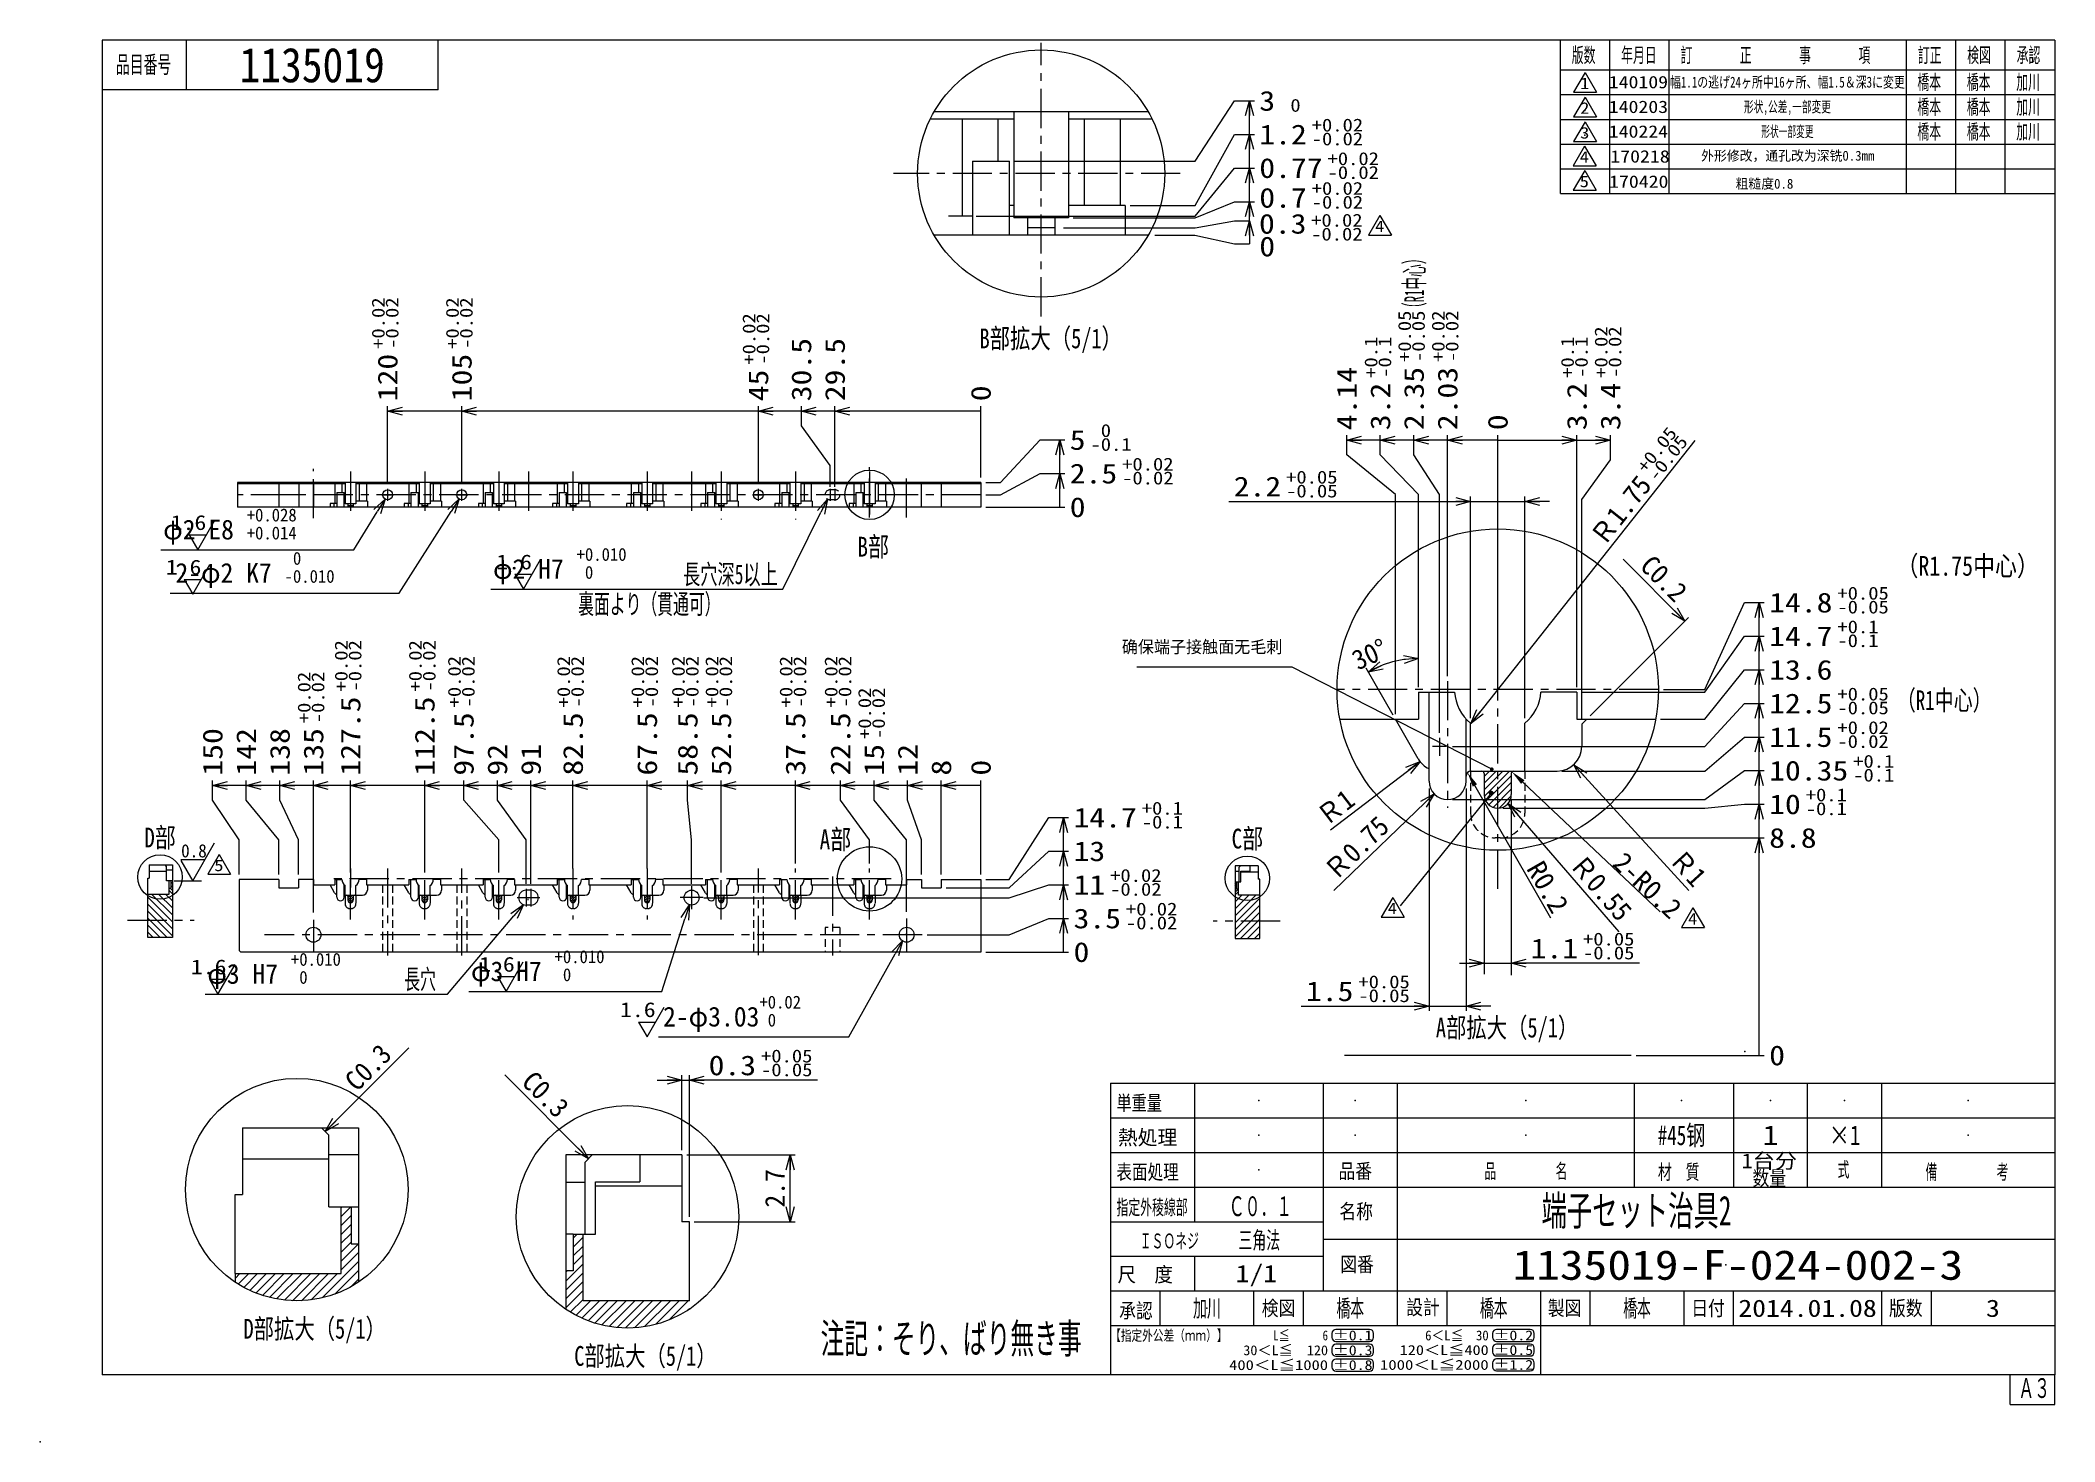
# Model space of a CAD drawing. Header units: millimetres. Extents: x -188 to 219, y -517 to -234.
import ezdxf
from ezdxf.enums import TextEntityAlignment as Align

# ---------------------------------------------------------------- set-up
doc = ezdxf.new("R2010")
doc.units = ezdxf.units.MM
doc.header["$LTSCALE"] = 0.25
doc.header["$PDSIZE"] = 1
doc.linetypes.add('CENTER', pattern=[50.8, 31.75, -6.35, 6.35, -6.35])
doc.linetypes.add('DASHED2', pattern=[9.525, 6.35, -3.175])
for name, color, linetype in [('Layer0020', 7, 'Continuous'), ('Layer0021', 7, 'Continuous'), ('Layer0048', 7, 'Continuous'), ('Layer0080', 7, 'Continuous'), ('Layer0124', 7, 'Continuous'), ('Layer0208', 7, 'Continuous'), ('Layer0213', 7, 'Continuous'), ('Layer0224', 7, 'Continuous'), ('Layer0229', 7, 'Continuous'), ('ZUWAKU', 7, 'Continuous')]:
    doc.layers.add(name, color=color, linetype=linetype)
doc.styles.add('dcStyle0', font='', dxfattribs={"width": 0.616})
doc.styles.add('dcStyle1', font='', dxfattribs={"width": 0.952381})
doc.styles.add('dcStyle2', font='', dxfattribs={"width": 0.462})
doc.styles.get("Standard").update_dxf_attribs({"font": ''})
doc.styles.get('dcStyle0').set_extended_font_data('SimSun')
doc.styles.get('dcStyle1').set_extended_font_data('SimSun')
doc.styles.get('dcStyle2').set_extended_font_data('SimSun')
doc.styles.get('Standard').set_extended_font_data('SimSun')
doc.dimstyles.get("Standard").update_dxf_attribs({"dimtxt": 0.18, "dimasz": 0.18, "dimexe": 0.18, "dimexo": 0.0625, "dimgap": 0.09, "dimtad": 0, "dimtih": 1, "dimtoh": 1, "dimdec": 4, "dimzin": 0, "dimdsep": 46, "dimtxsty": 'Standard', "dimcen": 0.09, "dimadec": 0, "dimazin": 0, "dimtfac": 1, "dimtdec": 4, "dimtofl": 0, "dimtmove": 0, "dimatfit": 3, "dimfxl": 0, "dimtolj": 1, "dimtzin": 0, "dimarcsym": 0})

msp = doc.modelspace()

# ---------------------------------------------------------------- texts
at = {"color": 0, "style": 'dcStyle1'}
for s, height, width, p, p2 in [('1', 2.33, 1.125, (123.23, -243.55), (125.1, -243.55)), ('2', 2.33, 1.125, (123.23, -248.55), (125.1, -248.55)), ('3', 2.33, 1.125, (123.23, -253.55), (125.1, -253.55)), ('4', 2.33, 1.125, (123.14, -258.44), (125.01, -258.44)), ('5', 2.33, 1.125, (123.15, -263.39), (125.01, -263.39)), ('4', 2.33, 1.125, (81.74, -272.47), (83.61, -272.47)), ('B部拡大（5/1）', 4, 0.723214, (1.74, -295.98), (30.54, -295.98)), ('5', 4, 1.125, (19.98, -316.52), (23.18, -316.52)), (' 0', 2.6, 1.125, (24.18, -313.92), (28.34, -313.92)), ('-0.1', 2.6, 1.125, (24.18, -316.72), (32.5, -316.72)), ('2.5', 4, 1.125, (19.98, -323.32), (29.58, -323.32)), ('+0.02', 2.6, 1.125, (30.58, -320.72), (40.98, -320.72)), ('-0.02', 2.6, 1.125, (30.58, -323.52), (40.98, -323.52)), ('1.6', 3, 1.125, (-161.89, -332.73), (-154.69, -332.73)), ('0', 4, 1.125, (19.98, -330.12), (23.18, -330.12)), ('B部', 4, 0.75, (-22.96, -338.12), (-16.56, -338.12)), ('1.6', 3, 1.125, (-96.01, -340.7), (-88.81, -340.7)), ('1.6', 3, 1.125, (-162.88, -341.75), (-155.68, -341.75)), ('長穴深5以上', 4, 0.613636, (-58.26, -343.7), (-39.06, -343.7)), ('裏面より（貫通可）', 4, 0.5625, (-79.46, -349.7), (-50.66, -349.7)), ('14.7', 4, 1.125, (20.75, -392.92), (33.55, -392.92)), ('+0.1', 2.6, 1.125, (34.55, -390.32), (42.87, -390.32)), ('-0.1', 2.6, 1.125, (34.55, -393.12), (42.87, -393.12)), ('D部', 4, 0.75, (-167.24, -396.96), (-160.84, -396.96)), ('A部', 4, 0.75, (-30.61, -397.32), (-24.21, -397.32)), ('C部', 4, 0.75, (52.73, -397.17), (59.13, -397.17)), ('13', 4, 1.125, (20.75, -399.72), (27.15, -399.72)), ('5', 2.33, 1.125, (-153.08, -401.75), (-151.21, -401.75)), ('11', 4, 1.125, (20.75, -406.52), (27.15, -406.52)), ('+0.02', 2.6, 1.125, (28.15, -403.92), (38.55, -403.92)), ('-0.02', 2.6, 1.125, (28.15, -406.72), (38.55, -406.72)), ('3.5', 4, 1.125, (20.75, -413.32), (30.35, -413.32)), ('+0.02', 2.6, 1.125, (31.35, -410.72), (41.75, -410.72)), ('-0.02', 2.6, 1.125, (31.35, -413.52), (41.75, -413.52)), ('4', 2.33, 1.125, (84.31, -410.43), (86.17, -410.43)), ('4', 2.33, 1.125, (145.05, -412.55), (146.92, -412.55)), ('1.6', 3, 1.125, (-157.81, -422.62), (-150.61, -422.62)), ('1.6', 3, 1.125, (-99.49, -422.09), (-92.29, -422.09)), ('0', 4, 1.125, (20.75, -420.12), (23.95, -420.12)), ('長穴', 4, 0.5625, (-114.65, -425.62), (-108.25, -425.62)), ('1.6', 3, 1.125, (-70.99, -431.27), (-63.79, -431.27)), ('A部拡大（5/1）', 4, 0.723214, (94.04, -435.4), (122.84, -435.4)), ('D部拡大（5/1）', 4, 0.723214, (-147.16, -496.32), (-118.36, -496.32)), ('C部拡大（5/1）', 4, 0.723214, (-80.25, -501.82), (-51.45, -501.82))]:
    msp.add_text(s, height=height, dxfattribs=dict(at, width=width)).set_placement(p, p2, align=Align.FIT)
at = {"color": 0, "style": 'dcStyle1', "width": 1.125}
for s, height, p, p2 in [('+0.02', 2.6, (-118.61, -296.09), (-118.61, -285.69)), ('-0.02', 2.6, (-115.81, -296.09), (-115.81, -285.69)), ('+0.02', 2.6, (-103.61, -296.09), (-103.61, -285.69)), ('-0.02', 2.6, (-100.81, -296.09), (-100.81, -285.69)), ('+0.02', 2.6, (-43.61, -299.29), (-43.61, -288.89)), ('-0.02', 2.6, (-40.81, -299.29), (-40.81, -288.89)), ('120', 4, (-116.01, -306.69), (-116.01, -297.09)), ('30.5', 4, (-32.31, -306.69), (-32.31, -293.89)), ('29.5', 4, (-25.51, -306.69), (-25.51, -293.89)), ('105', 4, (-101.01, -306.69), (-101.01, -297.09)), ('45', 4, (-41.01, -306.69), (-41.01, -300.29)), ('0', 4, (3.99, -306.69), (3.99, -303.49)), ('+0.02', 2.6, (-126.11, -365.42), (-126.11, -355.02)), ('-0.02', 2.6, (-123.31, -365.42), (-123.31, -355.02)), ('+0.02', 2.6, (-111.11, -365.42), (-111.11, -355.02)), ('-0.02', 2.6, (-108.31, -365.42), (-108.31, -355.02)), ('+0.02', 2.6, (-103.21, -368.62), (-103.21, -358.22)), ('-0.02', 2.6, (-100.41, -368.62), (-100.41, -358.22)), ('+0.02', 2.6, (-81.11, -368.62), (-81.11, -358.22)), ('-0.02', 2.6, (-78.31, -368.62), (-78.31, -358.22)), ('+0.02', 2.6, (-66.11, -368.62), (-66.11, -358.22)), ('-0.02', 2.6, (-63.31, -368.62), (-63.31, -358.22)), ('+0.02', 2.6, (-57.91, -368.62), (-57.91, -358.22)), ('-0.02', 2.6, (-55.11, -368.62), (-55.11, -358.22)), ('+0.02', 2.6, (-51.11, -368.62), (-51.11, -358.22)), ('-0.02', 2.6, (-48.31, -368.62), (-48.31, -358.22)), ('+0.02', 2.6, (-36.11, -368.62), (-36.11, -358.22)), ('-0.02', 2.6, (-33.31, -368.62), (-33.31, -358.22)), ('+0.02', 2.6, (-27.01, -368.62), (-27.01, -358.22)), ('-0.02', 2.6, (-24.21, -368.62), (-24.21, -358.22)), ('+0.02', 2.6, (-133.61, -371.82), (-133.61, -361.42)), ('-0.02', 2.6, (-130.81, -371.82), (-130.81, -361.42)), ('+0.02', 2.6, (-20.21, -375.02), (-20.21, -364.62)), ('-0.02', 2.6, (-17.41, -375.02), (-17.41, -364.62)), ('127.5', 4, (-123.51, -382.42), (-123.51, -366.42)), ('112.5', 4, (-108.51, -382.42), (-108.51, -366.42)), ('97.5', 4, (-100.61, -382.42), (-100.61, -369.62)), ('82.5', 4, (-78.51, -382.42), (-78.51, -369.62)), ('67.5', 4, (-63.51, -382.42), (-63.51, -369.62)), ('58.5', 4, (-55.31, -382.42), (-55.31, -369.62)), ('52.5', 4, (-48.51, -382.42), (-48.51, -369.62)), ('37.5', 4, (-33.51, -382.42), (-33.51, -369.62)), ('22.5', 4, (-24.41, -382.42), (-24.41, -369.62)), ('150', 4, (-151.41, -382.42), (-151.41, -372.82)), ('142', 4, (-144.61, -382.42), (-144.61, -372.82)), ('138', 4, (-137.81, -382.42), (-137.81, -372.82)), ('135', 4, (-131.01, -382.42), (-131.01, -372.82)), ('92', 4, (-93.81, -382.42), (-93.81, -376.02)), ('91', 4, (-87.01, -382.42), (-87.01, -376.02)), ('15', 4, (-17.61, -382.42), (-17.61, -376.02)), ('12', 4, (-10.81, -382.42), (-10.81, -376.02)), ('8', 4, (-4.01, -382.42), (-4.01, -379.22)), ('0', 4, (3.99, -382.42), (3.99, -379.22))]:
    msp.add_text(s, height=height, rotation=90, dxfattribs=at).set_placement(p, p2, align=Align.FIT)
at = {"color": 0, "linetype": 'Continuous', "lineweight": 13, "char_height": 4, "attachment_point": 8, "style": 'dcStyle1'}
for s, insert in [('φ2{}{ E8 \\H0.65x;\\S+0.028^ +0.014;}', (-149.9, -335.73)), ('2-φ2{}{ K7 \\H0.65x;\\S 0^ -0.010;}', (-144.83, -344.5)), ('φ2{}{ H7 \\H0.65x;\\S+0.010^  0;}', (-83.17, -343.7)), ('φ3{}{ H7 \\H0.65x;\\S+0.010^  0;}', (-140.96, -425.62)), ('φ3{}{ H7 \\H0.65x;\\S+0.010^  0;}', (-87.63, -425.09))]:
    msp.add_mtext(s, dxfattribs=dict(at, insert=insert))
at = {"attachment_point": 1, "style": 'dcStyle1'}
for s, insert, char_height, width in [('确保端子接触面无毛刺', (30.52, -355.12), 2.5, 34.5667), ('0.8', (-159.78, -396.3), 2.669, 5.1361)]:
    msp.add_mtext(s, dxfattribs=dict(at, insert=insert, char_height=char_height, width=width))
at = {"layer": 'Layer0021', "color": 0, "linetype": 'Continuous', "lineweight": 13, "insert": (-48.33, -434.27), "char_height": 4, "attachment_point": 8, "style": 'dcStyle1'}
msp.add_mtext('2-φ3.03{}{\\H0.65x;\\S+0.02^  0;}', dxfattribs=at)
at = {"layer": 'Layer0048', "color": 0, "style": 'dcStyle1'}
for s, height, width, p, p2 in [('橋本', 3, 0.5625, (191.45, -243.63), (196.25, -243.63)), ('橋本', 3, 0.5625, (201.45, -243.63), (206.25, -243.63)), ('加川', 3, 0.5625, (211.45, -243.63), (216.25, -243.63)), ('140109', 2.5, 1.125, (129.02, -243.38), (141.02, -243.38)), ('幅1.1の逃げ24ヶ所中16ヶ所、幅1.5＆深3に変更', 2.2, 0.706395, (141.4, -243.23), (188.92, -243.23)), ('140203', 2.5, 1.125, (129.02, -248.38), (141.02, -248.38)), ('形状,公差,一部変更', 2.2, 0.625, (156.36, -248.23), (173.96, -248.23)), ('橋本', 3, 0.5625, (191.45, -248.63), (196.25, -248.63)), ('橋本', 3, 0.5625, (201.45, -248.63), (206.25, -248.63)), ('加川', 3, 0.5625, (211.45, -248.63), (216.25, -248.63)), ('140224', 2.5, 1.125, (129.02, -253.38), (141.02, -253.38)), ('形状一部変更', 2.2, 0.5625, (159.88, -253.23), (170.44, -253.23)), ('橋本', 3, 0.5625, (191.45, -253.63), (196.25, -253.63)), ('橋本', 3, 0.5625, (201.45, -253.63), (206.25, -253.63)), ('加川', 3, 0.5625, (211.45, -253.63), (216.25, -253.63)), ('170218', 2.5, 1.125, (129.34, -258.41), (141.34, -258.41)), ('170420', 2.5, 1.125, (129.09, -263.51), (141.09, -263.51))]:
    msp.add_text(s, height=height, dxfattribs=dict(at, width=width)).set_placement(p, p2, align=Align.FIT)
at = {"layer": 'Layer0208', "color": 0, "style": 'dcStyle1', "width": 1.125}
for s, height, p, p2 in [('3', 4, (58.33, -247.92), (61.53, -247.92)), (' 0', 2.6, (62.53, -248.12), (66.69, -248.12)), ('1.2', 4, (58.33, -254.72), (67.93, -254.72)), ('+0.02', 2.6, (68.93, -252.12), (79.33, -252.12)), ('-0.02', 2.6, (68.93, -254.92), (79.33, -254.92)), ('+0.02', 2.6, (72.13, -258.92), (82.53, -258.92)), ('0.77', 4, (58.33, -261.52), (71.13, -261.52)), ('-0.02', 2.6, (72.13, -261.72), (82.53, -261.72)), ('0.7', 4, (58.33, -267.53), (67.93, -267.53)), ('+0.02', 2.6, (68.93, -264.93), (79.33, -264.93)), ('0.3', 4, (58.27, -272.79), (67.87, -272.79)), ('+0.02', 2.6, (68.82, -271.38), (79.22, -271.38)), ('-0.02', 2.6, (68.93, -267.73), (79.33, -267.73)), ('-0.02', 2.6, (68.82, -274.18), (79.22, -274.18)), ('0', 4, (58.33, -277.38), (61.53, -277.38))]:
    msp.add_text(s, height=height, dxfattribs=at).set_placement(p, p2, align=Align.FIT)
at = {"layer": 'Layer0208', "char_height": 2, "width": 48, "attachment_point": 5, "style": 'dcStyle1'}
for s, insert in [('外形修改，通孔改为深铣0.3mm', (165.23, -257.17)), ('粗糙度0.8', (160.51, -262.8))]:
    msp.add_mtext(s, dxfattribs=dict(at, insert=insert))
at = {"layer": 'Layer0224', "color": 0, "style": 'dcStyle1'}
for s, height, rotation, width, p, p2 in [('（R1中心）', 4, 90, 0.450658, (91.67, -289.24), (91.67, -276.42)), ('+0.05', 2.6, 90, 1.125, (89.01, -298.75), (89.01, -288.35)), ('-0.05', 2.6, 90, 1.125, (91.81, -298.75), (91.81, -288.35)), ('+0.02', 2.6, 90, 1.125, (95.81, -298.75), (95.81, -288.35)), ('-0.02', 2.6, 90, 1.125, (98.61, -298.75), (98.61, -288.35)), ('+0.02', 2.6, 90, 1.125, (128.76, -301.95), (128.76, -291.55)), ('-0.02', 2.6, 90, 1.125, (131.56, -301.95), (131.56, -291.55)), ('+0.1', 2.6, 90, 1.125, (82.21, -301.95), (82.21, -293.63)), ('-0.1', 2.6, 90, 1.125, (85.01, -301.95), (85.01, -293.63)), ('+0.1', 2.6, 90, 1.125, (121.96, -301.95), (121.96, -293.63)), ('-0.1', 2.6, 90, 1.125, (124.76, -301.95), (124.76, -293.63)), ('4.14', 4, 90, 1.125, (78.01, -312.55), (78.01, -299.75)), ('2.35', 4, 90, 1.125, (91.61, -312.55), (91.61, -299.75)), ('2.03', 4, 90, 1.125, (98.41, -312.55), (98.41, -299.75)), ('3.2', 4, 90, 1.125, (84.81, -312.55), (84.81, -302.95)), ('3.2', 4, 90, 1.125, (124.56, -312.55), (124.56, -302.95)), ('3.4', 4, 90, 1.125, (131.36, -312.55), (131.36, -302.95)), ('0', 4, 90, 1.125, (108.56, -312.55), (108.56, -309.35)), ('0', 4, 90, 1.125, (108.56, -312.55), (108.56, -309.35)), ('+0.05', 2.6, 51.6392, 1.125, (136.53, -321.36), (142.98, -313.21)), ('-0.05', 2.6, 51.6392, 1.125, (138.72, -323.1), (145.18, -314.95)), ('Ｒ1.75', 4, 51.6392, 0.9375, (128.01, -336.31), (137.94, -323.76))]:
    msp.add_text(s, height=height, rotation=rotation, dxfattribs=dict(at, width=width)).set_placement(p, p2, align=Align.FIT)
for s, height, width, p, p2 in [('+0.05', 2.6, 1.125, (63.75, -323.35), (74.15, -323.35)), ('2.2', 4, 1.125, (53.15, -325.95), (62.75, -325.95)), ('-0.05', 2.6, 1.125, (63.75, -326.15), (74.15, -326.15)), ('（R1.75中心）', 4, 0.778846, (187.22, -341.99), (216.02, -341.99)), ('14.8', 4, 1.125, (161.47, -349.42), (174.27, -349.42)), ('+0.05', 2.6, 1.125, (175.27, -346.82), (185.67, -346.82)), ('-0.05', 2.6, 1.125, (175.27, -349.62), (185.67, -349.62)), ('14.7', 4, 1.125, (161.47, -356.22), (174.27, -356.22)), ('+0.1', 2.6, 1.125, (175.27, -353.62), (183.59, -353.62)), ('-0.1', 2.6, 1.125, (175.27, -356.42), (183.59, -356.42)), ('13.6', 4, 1.125, (161.47, -363.02), (174.27, -363.02)), ('12.5', 4, 1.125, (161.47, -369.82), (174.27, -369.82)), ('+0.05', 2.6, 1.125, (175.27, -367.22), (185.67, -367.22)), ('（R1中心）', 4, 0.675, (187.28, -369.18), (206.48, -369.18)), ('-0.05', 2.6, 1.125, (175.27, -370.02), (185.67, -370.02)), ('11.5', 4, 1.125, (161.47, -376.62), (174.27, -376.62)), ('+0.02', 2.6, 1.125, (175.27, -374.02), (185.67, -374.02)), ('-0.02', 2.6, 1.125, (175.27, -376.82), (185.67, -376.82)), ('+0.1', 2.6, 1.125, (178.47, -380.82), (186.79, -380.82)), ('10.35', 4, 1.125, (161.47, -383.42), (177.47, -383.42)), ('-0.1', 2.6, 1.125, (178.47, -383.62), (186.79, -383.62)), ('10', 4, 1.125, (161.47, -390.22), (167.87, -390.22)), ('+0.1', 2.6, 1.125, (168.87, -387.62), (177.19, -387.62)), ('-0.1', 2.6, 1.125, (168.87, -390.42), (177.19, -390.42)), ('8.8', 4, 1.125, (161.47, -397.02), (171.07, -397.02)), ('1.1', 4, 1.125, (113.21, -419.39), (122.81, -419.39)), ('+0.05', 2.6, 1.125, (123.81, -416.79), (134.21, -416.79)), ('-0.05', 2.6, 1.125, (123.81, -419.59), (134.21, -419.59)), ('+0.05', 2.6, 1.125, (78.37, -425.44), (88.77, -425.44)), ('1.5', 4, 1.125, (67.77, -428.04), (77.37, -428.04)), ('-0.05', 2.6, 1.125, (78.37, -428.24), (88.77, -428.24)), ('0.3', 4, 1.125, (-53.07, -443.04), (-43.47, -443.04)), ('+0.05', 2.6, 1.125, (-42.47, -440.44), (-32.07, -440.44)), ('0', 4, 1.125, (161.47, -441.02), (164.67, -441.02)), ('-0.05', 2.6, 1.125, (-42.47, -443.24), (-32.07, -443.24))]:
    msp.add_text(s, height=height, dxfattribs=dict(at, width=width)).set_placement(p, p2, align=Align.FIT)
at = {"layer": 'Layer0224', "color": 0, "char_height": 4, "style": 'dcStyle1'}
for s, insert, width, attachment_point, rotation in [('\\T1.00;C0.2', (142.39, -347.68), 21, 9, 315), ('\\T1.00;30°', (81.52, -359.74), 17, 8, 24.9681), ('\\T1.00;Ｒ1', (78.02, -388.09), 13, 9, 37.3731), ('\\T1.00;Ｒ0.75', (84.97, -393.17), 25, 9, 43.9618), ('\\T1.00;Ｒ0.55', (120.77, -400.51), 25, 7, 310.882), ('\\T1.00;Ｒ1', (140.94, -399.52), 13, 7, 312.4203), ('\\T1.00;C0.3', (-124.18, -446.56), 21, 7, 45), ('\\T1.00;C0.3', (-83.85, -452.02), 21, 9, 315), ('\\T1.00;2.7', (-37.59, -465.92), 17, 8, 90)]:
    msp.add_mtext(s, dxfattribs=dict(at, insert=insert, width=width, attachment_point=attachment_point, rotation=rotation))
at = {"layer": 'Layer0229', "char_height": 4, "attachment_point": 5}
for s, insert, rotation in [('2-R0.2', (136.84, -404.65), 316.6637), ('R0.2', (116.66, -404.98), 299.7133)]:
    msp.add_mtext(s, dxfattribs=dict(at, insert=insert, rotation=rotation))
at = {"layer": 'ZUWAKU', "color": 0}
for s, height, style, width, p, p2 in [('1135019', 7, 'dcStyle2', 0.84375, (-147.97, -242.17), (-118.57, -242.17)), ('版数', 3, 'dcStyle0', 0.5625, (121.53, -238.17), (126.33, -238.17)), ('年月日', 3, 'dcStyle0', 0.5625, (131.53, -238.17), (138.73, -238.17)), ('訂\u3000\u3000\u3000\u3000正\u3000\u3000\u3000\u3000事\u3000\u3000\u3000\u3000項', 3, 'dcStyle0', 0.5625, (143.53, -238.17), (181.93, -238.17)), ('訂正', 3, 'dcStyle0', 0.5625, (191.53, -238.17), (196.33, -238.17)), ('検図', 3, 'dcStyle0', 0.5625, (201.53, -238.17), (206.33, -238.17)), ('承認', 3, 'dcStyle0', 0.5625, (211.53, -238.17), (216.33, -238.17)), ('品目番号', 3.5, 'dcStyle1', 0.5625, (-172.97, -240.31), (-161.77, -240.31)), ('単重量', 3, 'dcStyle0', 0.71875, (29.43, -450.15), (38.63, -450.15)), ('熱処理', 3, 'dcStyle0', 0.9375, (29.73, -457.12), (41.73, -457.12)), ('#45钢', 4, 'dcStyle1', 0.675, (138.93, -457.17), (148.53, -457.17)), ('1', 4, 'dcStyle1', 1.125, (160.13, -457.17), (163.33, -457.17)), ('×1', 4, 'dcStyle1', 0.75, (173.53, -457.17), (179.93, -457.17)), ('1台分', 3, 'dcStyle0', 1.05, (155.91, -461.86), (167.11, -461.86)), ('式', 3, 'dcStyle0', 0.5625, (175.31, -463.61), (177.71, -463.61)), ('表面処理', 3, 'dcStyle0', 0.738281, (29.43, -464.1), (42.03, -464.1)), ('品番', 3, 'dcStyle0', 0.796875, (74.34, -463.93), (81.14, -463.93)), ('品\u3000\u3000\u3000\u3000\u3000名', 3, 'dcStyle0', 0.5625, (103.86, -463.93), (120.66, -463.93)), ('材\u3000質', 3, 'dcStyle0', 0.65625, (138.97, -464.1), (147.37, -464.1)), ('数量', 3, 'dcStyle0', 0.796875, (158.11, -465.36), (164.91, -465.36)), ('備\u3000\u3000\u3000\u3000\u3000考', 3, 'dcStyle0', 0.5625, (193.08, -464.1), (209.88, -464.1)), ('指定外稜線部', 3, 'dcStyle0', 0.5625, (29.43, -471.24), (43.83, -471.24)), ('Ｃ０．１', 4, 'dcStyle0', 0.5625, (52.16, -471.54), (64.96, -471.54)), ('端子セット治具2', 6, 'dcStyle1', 0.6, (115.43, -473.41), (153.83, -473.41)), ('名称', 3, 'dcStyle0', 0.796875, (74.52, -472.09), (81.32, -472.09)), ('ＩＳＯネジ', 3, 'dcStyle0', 0.5625, (34.12, -478.05), (46.12, -478.05)), ('三角法', 3.5, 'dcStyle0', 0.5625, (54.13, -478.16), (62.53, -478.16)), ('図番', 3, 'dcStyle0', 0.796875, (74.69, -482.81), (81.49, -482.81)), ('1135019-F-024-002-3', 6, 'dcStyle1', 1.125, (109.53, -484.42), (200.73, -484.42)), ('尺\u3000度', 3, 'dcStyle0', 0.875, (29.65, -484.85), (40.85, -484.85)), ('1/1', 3.5, 'dcStyle1', 1.125, (53.53, -484.92), (61.93, -484.92)), ('承認', 3, 'dcStyle0', 0.796875, (29.96, -492.17), (36.76, -492.17)), ('加川', 3.5, 'dcStyle1', 0.5625, (44.93, -491.92), (50.53, -491.92)), ('検図', 3, 'dcStyle0', 0.796875, (58.82, -491.66), (65.62, -491.66)), ('橋本', 3.5, 'dcStyle1', 0.5625, (73.93, -491.92), (79.53, -491.92)), ('設計', 3, 'dcStyle0', 0.796875, (88.02, -491.49), (94.82, -491.49)), ('橋本', 3.5, 'dcStyle1', 0.5625, (102.93, -491.92), (108.53, -491.92)), ('製図', 3, 'dcStyle0', 0.796875, (116.7, -491.66), (123.5, -491.66)), ('橋本', 3.5, 'dcStyle1', 0.5625, (131.93, -491.92), (137.53, -491.92)), ('日付', 3, 'dcStyle0', 0.796875, (145.7, -491.66), (152.5, -491.66)), ('2014.01.08', 3.5, 'dcStyle1', 1.125, (155.23, -491.92), (183.23, -491.92)), ('版数', 3, 'dcStyle0', 0.796875, (185.7, -491.66), (192.5, -491.66)), ('3', 3.5, 'dcStyle1', 1.125, (205.33, -491.92), (208.13, -491.92)), ('注記：そり、ばり無き事', 6, 'dcStyle1', 0.5625, (-30.42, -499.29), (22.38, -499.29)), ('【指定外公差（ｍｍ）】', 2.16, 'dcStyle1', 0.703125, (28.15, -496.75), (51.91, -496.75)), ('\u3000\u3000\u3000\u3000L≦\u3000\u3000\u30006', 2, 'dcStyle1', 0.78125, (52.23, -496.67), (72.23, -496.67)), ('±0.1', 2, 'dcStyle1', 1.125, (73.23, -496.67), (81.23, -496.67)), ('\u3000\u30006＜L≦\u300030', 2, 'dcStyle1', 0.904018, (86.73, -496.67), (104.73, -496.67)), ('±0.2', 2, 'dcStyle1', 1.125, (105.73, -496.67), (113.73, -496.67)), ('400＜L≦1000', 2, 'dcStyle1', 1.171875, (52.23, -502.67), (72.23, -502.67)), ('\u300030＜L≦\u3000120', 2, 'dcStyle1', 1.004464, (52.23, -499.67), (72.23, -499.67)), ('±0.3', 2, 'dcStyle1', 1.125, (73.23, -499.67), (81.23, -499.67)), ('±0.8', 2, 'dcStyle1', 1.125, (73.23, -502.67), (81.23, -502.67)), ('1000＜L≦2000', 2, 'dcStyle1', 1.189904, (82.73, -502.63), (104.73, -502.63)), ('120＜L≦400', 2, 'dcStyle1', 1.150568, (86.73, -499.63), (104.73, -499.63)), ('±0.5', 2, 'dcStyle1', 1.125, (105.73, -499.63), (113.73, -499.63)), ('±1.2', 2, 'dcStyle1', 1.125, (105.73, -502.63), (113.73, -502.63)), ('Ａ３', 4, 'dcStyle0', 0.5625, (211.88, -508.32), (218.28, -508.32))]:
    msp.add_text(s, height=height, dxfattribs=dict(at, style=style, width=width)).set_placement(p, p2, align=Align.FIT)

# ---------------------------------------------------------------- blocks, each defined once
blk = doc.blocks.new('_OPEN30')
at = {"color": 0, "linetype": 'ByBlock', "lineweight": -2}
for p, q in [((-1, 0.267949), (0, 0)), ((0, 0), (-1, -0.267949)), ((0, 0), (-1, 0))]:
    blk.add_line(p, q, dxfattribs=at)

# ---------------------------------------------------------------- hatches: boundary and pattern name
h = msp.add_hatch()
h.set_pattern_fill('ANSI31', color=256, scale=0.1, style=0)
edge = h.paths.add_edge_path()
edge.add_line((-126.26, -406.62), (-124.76, -406.62))
edge.add_arc((-124.76, -406.82), 0.2, 90, 180)
edge.add_line((-124.96, -406.82), (-124.96, -407.56))
edge.add_arc((-125.51, -407.56), 0.55, -180, 0, ccw=False)
edge.add_line((-126.06, -407.56), (-126.06, -406.82))
edge.add_arc((-126.26, -406.82), 0.2, 0, 90)
h = msp.add_hatch()
h.set_pattern_fill('ANSI31', color=256, scale=0.1, style=0)
edge = h.paths.add_edge_path()
edge.add_line((-111.26, -406.62), (-109.76, -406.62))
edge.add_arc((-109.76, -406.82), 0.2, 90, 180)
edge.add_line((-109.96, -406.82), (-109.96, -407.56))
edge.add_arc((-110.51, -407.56), 0.55, -180, 0, ccw=False)
edge.add_line((-111.06, -407.56), (-111.06, -406.82))
edge.add_arc((-111.26, -406.82), 0.2, 0, 90)
h = msp.add_hatch()
h.set_pattern_fill('ANSI31', color=256, scale=0.1, style=0)
edge = h.paths.add_edge_path()
edge.add_line((-96.26, -406.62), (-94.76, -406.62))
edge.add_arc((-94.76, -406.82), 0.2, 90, 180)
edge.add_line((-94.96, -406.82), (-94.96, -407.56))
edge.add_arc((-95.51, -407.56), 0.55, -180, 0, ccw=False)
edge.add_line((-96.06, -407.56), (-96.06, -406.82))
edge.add_arc((-96.26, -406.82), 0.2, 0, 90)
h = msp.add_hatch()
h.set_pattern_fill('ANSI31', color=256, scale=0.1, style=0)
edge = h.paths.add_edge_path()
edge.add_line((-81.26, -406.62), (-79.76, -406.62))
edge.add_arc((-79.76, -406.82), 0.2, 90, 180)
edge.add_line((-79.96, -406.82), (-79.96, -407.56))
edge.add_arc((-80.51, -407.56), 0.55, -180, 0, ccw=False)
edge.add_line((-81.06, -407.56), (-81.06, -406.82))
edge.add_arc((-81.26, -406.82), 0.2, 0, 90)
h = msp.add_hatch()
h.set_pattern_fill('ANSI31', color=256, scale=0.1, style=0)
edge = h.paths.add_edge_path()
edge.add_line((-66.26, -406.62), (-64.76, -406.62))
edge.add_arc((-64.76, -406.82), 0.2, 90, 180)
edge.add_line((-64.96, -406.82), (-64.96, -407.56))
edge.add_arc((-65.51, -407.56), 0.55, -180, 0, ccw=False)
edge.add_line((-66.06, -407.56), (-66.06, -406.82))
edge.add_arc((-66.26, -406.82), 0.2, 0, 90)
h = msp.add_hatch()
h.set_pattern_fill('ANSI31', color=256, scale=0.1, style=0)
edge = h.paths.add_edge_path()
edge.add_line((-51.38, -406.62), (-49.76, -406.62))
edge.add_arc((-49.76, -406.82), 0.2, 90, 180)
edge.add_arc((-51.26, -406.82), 0.2, 0, 90)
edge.add_line((-51.06, -406.82), (-51.06, -407.56))
edge.add_line((-49.96, -406.82), (-49.96, -407.56))
edge.add_arc((-50.51, -407.56), 0.55, 180, 360)
h = msp.add_hatch()
h.set_pattern_fill('ANSI31', color=256, scale=0.1, style=0)
edge = h.paths.add_edge_path()
edge.add_line((-36.26, -406.62), (-34.76, -406.62))
edge.add_arc((-34.76, -406.82), 0.2, 90, 180)
edge.add_line((-34.96, -406.82), (-34.96, -407.56))
edge.add_arc((-35.51, -407.56), 0.55, -180, 0, ccw=False)
edge.add_line((-36.06, -407.56), (-36.06, -406.82))
edge.add_arc((-36.26, -406.82), 0.2, 0, 90)
h = msp.add_hatch()
h.set_pattern_fill('ANSI31', color=256, scale=0.1, style=0)
edge = h.paths.add_edge_path()
edge.add_line((-21.26, -406.62), (-19.76, -406.62))
edge.add_arc((-19.76, -406.82), 0.2, 90, 180)
edge.add_line((-19.96, -406.82), (-19.96, -407.56))
edge.add_arc((-20.51, -407.56), 0.55, -180, 0, ccw=False)
edge.add_line((-21.06, -407.56), (-21.06, -406.82))
edge.add_arc((-21.26, -406.82), 0.2, 0, 90)
at = {"layer": 'Layer0208'}
h = msp.add_hatch(dxfattribs=at)
h.set_pattern_fill('ANSI31', color=256, scale=0.4, style=0)
h.set_pattern_definition([(45, (-530.115, -367.8839), (-0.8980256, 0.8980256), [])])
h.paths.add_polyline_path([(-123.88, -484.88), (-123.88, -477.12), (-125.38, -477.12), (-125.38, -469.67), (-127.38, -469.67), (-127.38, -483.17), (-148.88, -483.17), (-148.88, -484.88, 0.303337)])
h = msp.add_hatch(dxfattribs=at)
h.set_pattern_fill('ANSI31', color=256, scale=0.4, style=0)
h.set_pattern_definition([(45, (-538.2065, -373.3775), (-0.8980256, 0.8980256), [])])
h.paths.add_polyline_path([(-78.47, -475.17), (-80.47, -475.17), (-80.47, -482.62), (-81.97, -482.62), (-81.97, -490.37, 0.303337), (-56.97, -490.37), (-56.97, -488.67), (-78.47, -488.67)])
at = {"layer": 'Layer0229'}
h = msp.add_hatch(dxfattribs=at)
h.set_pattern_fill('ANSI31', color=256, scale=0.3, style=0)
h.set_pattern_definition([(45, (-523.8711, -371.7816), (-0.6735192, 0.6735192), [])])
edge = h.paths.add_edge_path()
edge.add_line((103.81, -381.52), (109.31, -381.52))
edge.add_line((109.31, -381.52), (109.31, -386.27))
edge.add_arc((106.56, -386.27), 2.75, -180, 0, ccw=False)
edge.add_line((103.81, -386.27), (103.81, -381.52))

# ---------------------------------------------------------------- linework, layer by layer
at = {"color": 0, "linetype": 'Continuous', "lineweight": 13}
for p, q in [((-118.01, -323.42), (-118.01, -307.69)), ((-103.01, -308.69), (-118.01, -308.69)), ((-103.01, -323.42), (-103.01, -307.69)), ((-43.01, -308.69), (-103.01, -308.69)), ((-43.01, -323.42), (-43.01, -307.69)), ((-34.31, -308.69), (-43.01, -308.69)), ((-34.31, -311.69), (-34.31, -307.69)), ((-27.51, -308.69), (-34.31, -308.69)), ((-27.51, -324), (-27.51, -307.69)), ((1.99, -308.69), (-27.51, -308.69)), ((1.99, -322.12), (1.99, -307.69)), ((-28.51, -319.69), (-34.31, -311.69)), ((5.98, -323.12), (13.98, -314.52)), ((13.98, -314.52), (18.98, -314.52)), ((17.98, -321.32), (17.98, -314.52)), ((-28.51, -324), (-28.51, -319.69)), ((5.98, -325.62), (13.98, -321.32)), ((13.98, -321.32), (18.98, -321.32)), ((17.98, -328.12), (17.98, -321.32)), ((-126.61, -323.42), (-148.37, -323.42)), ((-140.01, -323.12), (-140.01, -328.12)), ((-135.98, -323.12), (-135.98, -328.12)), ((-133.01, -323.12), (-133.01, -328.12)), ((-128.71, -323.42), (-128.71, -327.35)), ((-128.29, -325.12), (-126.79, -325.12)), ((-128.29, -325.12), (-128.29, -328.12)), ((-127.26, -323.42), (-127.26, -325.12)), ((-126.79, -328.12), (-126.79, -325.12)), ((-126.61, -323.12), (-126.61, -327.42)), ((-124.41, -323.12), (-124.41, -327.42)), ((-111.61, -323.42), (-124.41, -323.42)), ((-123.76, -323.42), (-123.76, -326.92)), ((-122.31, -323.42), (-122.31, -326.92)), ((-118.1, -325.62), (-117.92, -325.62)), ((-118.01, -325.71), (-118.01, -325.53)), ((-113.71, -323.42), (-113.71, -327.35)), ((-113.29, -325.12), (-111.79, -325.12)), ((-113.29, -325.12), (-113.29, -328.12)), ((-112.26, -323.42), (-112.26, -325.12)), ((-111.79, -328.12), (-111.79, -325.12)), ((-111.61, -323.12), (-111.61, -327.42)), ((-109.41, -323.12), (-109.41, -327.42)), ((-96.61, -323.42), (-109.41, -323.42)), ((-108.76, -323.42), (-108.76, -326.92)), ((-107.31, -323.42), (-107.31, -326.92)), ((-103.1, -325.62), (-102.92, -325.62)), ((-103.01, -325.71), (-103.01, -325.53)), ((-98.71, -323.42), (-98.71, -327.35)), ((-98.29, -325.12), (-96.79, -325.12)), ((-98.29, -325.12), (-98.29, -328.12)), ((-97.26, -323.42), (-97.26, -325.12)), ((-96.79, -328.12), (-96.79, -325.12)), ((-96.61, -323.12), (-96.61, -327.42)), ((-94.41, -323.12), (-94.41, -327.42)), ((-81.61, -323.42), (-94.41, -323.42)), ((-93.76, -323.42), (-93.76, -326.92)), ((-92.31, -323.42), (-92.31, -326.92)), ((-83.71, -323.42), (-83.71, -327.35)), ((-83.29, -325.12), (-81.79, -325.12)), ((-83.29, -325.12), (-83.29, -328.12)), ((-82.26, -323.42), (-82.26, -325.12)), ((-81.79, -328.12), (-81.79, -325.12)), ((-81.61, -323.12), (-81.61, -327.42)), ((-79.41, -323.12), (-79.41, -327.42)), ((-66.61, -323.42), (-79.41, -323.42)), ((-78.76, -323.42), (-78.76, -326.92)), ((-77.31, -323.42), (-77.31, -326.92)), ((-68.71, -323.42), (-68.71, -327.35)), ((-68.29, -325.12), (-66.79, -325.12)), ((-68.29, -325.12), (-68.29, -328.12)), ((-67.26, -323.42), (-67.26, -325.12)), ((-66.79, -328.12), (-66.79, -325.12)), ((-66.61, -323.12), (-66.61, -327.42)), ((-64.41, -323.12), (-64.41, -327.42)), ((-51.61, -323.42), (-64.41, -323.42)), ((-63.76, -323.42), (-63.76, -326.92)), ((-62.31, -323.42), (-62.31, -326.92)), ((-53.71, -323.42), (-53.71, -327.35)), ((-53.29, -325.12), (-51.79, -325.12)), ((-53.29, -325.12), (-53.29, -328.12)), ((-52.26, -323.42), (-52.26, -325.12)), ((-51.79, -328.12), (-51.79, -325.12)), ((-51.61, -323.12), (-51.61, -327.42)), ((-49.41, -323.12), (-49.41, -327.42)), ((-36.61, -323.42), (-49.41, -323.42)), ((-48.76, -323.42), (-48.76, -326.92)), ((-47.31, -323.42), (-47.31, -326.92)), ((-38.71, -323.42), (-38.71, -327.35)), ((-38.29, -325.12), (-36.79, -325.12)), ((-38.29, -325.12), (-38.29, -328.12)), ((-37.26, -323.42), (-37.26, -325.12)), ((-36.79, -328.12), (-36.79, -325.12)), ((-36.61, -323.12), (-36.61, -327.42)), ((-34.41, -323.12), (-34.41, -327.42)), ((-21.61, -323.42), (-34.41, -323.42)), ((-33.76, -323.42), (-33.76, -326.92)), ((-32.31, -323.42), (-32.31, -326.92)), ((-28.67, -325.58), (-28.49, -325.58)), ((-28.58, -325.67), (-28.58, -325.49)), ((-23.71, -323.42), (-23.71, -327.35)), ((-23.29, -325.12), (-21.79, -325.12)), ((-23.29, -325.12), (-23.29, -328.12)), ((-22.26, -323.42), (-22.26, -325.12)), ((-21.79, -328.12), (-21.79, -325.12)), ((-21.61, -323.12), (-21.61, -327.42)), ((-19.41, -323.12), (-19.41, -327.42)), ((1.99, -323.42), (-19.41, -323.42)), ((-18.76, -323.42), (-18.76, -326.92)), ((-17.31, -323.42), (-17.31, -326.92)), ((-13.01, -328.12), (-13.01, -323.42)), ((-10.01, -328.12), (-10.01, -323.42)), ((-5.98, -328.12), (-5.98, -323.42)), ((2.99, -323.12), (5.98, -323.12)), ((2.99, -325.62), (5.98, -325.62)), ((-128.29, -327.35), (-129.65, -327.35)), ((-126.61, -326.92), (-126.79, -326.92)), ((-124.41, -327.42), (-126.61, -327.42)), ((-126.06, -327.42), (-126.06, -328.12)), ((-124.96, -327.42), (-124.96, -328.12)), ((-124.82, -336.73), (-120.1, -329.03)), ((-122.11, -326.92), (-124.41, -326.92)), ((-122.11, -326.92), (-122.11, -328.12)), ((-115.67, -345.5), (-105.16, -328.99)), ((-113.29, -327.35), (-114.65, -327.35)), ((-111.61, -326.92), (-111.79, -326.92)), ((-109.41, -327.42), (-111.61, -327.42)), ((-111.06, -327.42), (-111.06, -328.12)), ((-109.96, -327.42), (-109.96, -328.12)), ((-107.11, -326.92), (-109.41, -326.92)), ((-107.11, -326.92), (-107.11, -328.12)), ((-98.29, -327.35), (-99.65, -327.35)), ((-96.61, -326.92), (-96.79, -326.92)), ((-94.41, -327.42), (-96.61, -327.42)), ((-96.06, -327.42), (-96.06, -328.12)), ((-94.96, -327.42), (-94.96, -328.12)), ((-92.11, -326.92), (-94.41, -326.92)), ((-92.11, -326.92), (-92.11, -328.12)), ((-83.29, -327.35), (-84.65, -327.35)), ((-81.61, -326.92), (-81.79, -326.92)), ((-79.41, -327.42), (-81.61, -327.42)), ((-81.06, -327.42), (-81.06, -328.12)), ((-79.96, -327.42), (-79.96, -328.12)), ((-77.11, -326.92), (-79.41, -326.92)), ((-77.11, -326.92), (-77.11, -328.12)), ((-68.29, -327.35), (-69.65, -327.35)), ((-66.61, -326.92), (-66.79, -326.92)), ((-64.41, -327.42), (-66.61, -327.42)), ((-66.06, -327.42), (-66.06, -328.12)), ((-64.96, -327.42), (-64.96, -328.12)), ((-62.11, -326.92), (-64.41, -326.92)), ((-62.11, -326.92), (-62.11, -328.12)), ((-53.29, -327.35), (-54.65, -327.35)), ((-51.61, -326.92), (-51.79, -326.92)), ((-49.41, -327.42), (-51.61, -327.42)), ((-51.06, -327.42), (-51.06, -328.12)), ((-49.96, -327.42), (-49.96, -328.12)), ((-47.11, -326.92), (-49.41, -326.92)), ((-47.11, -326.92), (-47.11, -328.12)), ((-38.29, -327.35), (-39.65, -327.35)), ((-38.09, -344.7), (-30.36, -329.16)), ((-36.61, -326.92), (-36.79, -326.92)), ((-34.41, -327.42), (-36.61, -327.42)), ((-36.06, -327.42), (-36.06, -328.12)), ((-34.96, -327.42), (-34.96, -328.12)), ((-32.11, -326.92), (-34.41, -326.92)), ((-32.11, -326.92), (-32.11, -328.12)), ((-23.29, -327.35), (-24.65, -327.35)), ((-21.61, -326.92), (-21.79, -326.92)), ((-19.41, -327.42), (-21.61, -327.42)), ((-21.06, -327.42), (-21.06, -328.12)), ((-19.96, -327.42), (-19.96, -328.12)), ((-17.11, -326.92), (-19.41, -326.92)), ((-17.11, -326.92), (-17.11, -328.12)), ((2.99, -328.12), (18.98, -328.12)), ((-158.15, -333.73), (-156.42, -336.73)), ((-158.15, -333.73), (-154.69, -333.73)), ((-156.42, -336.73), (-152.95, -330.73)), ((-163.87, -336.73), (-124.82, -336.73)), ((-157.41, -345.75), (-153.95, -339.75)), ((-92.27, -341.7), (-90.54, -344.7)), ((-92.27, -341.7), (-88.81, -341.7)), ((-90.54, -344.7), (-87.07, -338.7)), ((-162.02, -345.5), (-115.67, -345.5)), ((-159.14, -342.75), (-157.41, -345.75)), ((-159.14, -342.75), (-155.68, -342.75)), ((-97.11, -344.7), (-38.09, -344.7)), ((-153.41, -387.42), (-153.41, -383.42)), ((-146.61, -384.42), (-153.41, -384.42)), ((-146.61, -387.42), (-146.61, -383.42)), ((-139.81, -384.42), (-146.61, -384.42)), ((-139.81, -387.42), (-139.81, -383.42)), ((-133.01, -384.42), (-139.81, -384.42)), ((-133.01, -410.13), (-133.01, -383.42)), ((-125.51, -384.42), (-133.01, -384.42)), ((-125.51, -401.19), (-125.51, -383.42)), ((-110.51, -384.42), (-125.51, -384.42)), ((-110.51, -401.19), (-110.51, -383.42)), ((-102.61, -384.42), (-110.51, -384.42)), ((-102.61, -387.42), (-102.61, -383.42)), ((-95.81, -384.42), (-102.61, -384.42)), ((-95.81, -387.42), (-95.81, -383.42)), ((-89.01, -384.42), (-95.81, -384.42)), ((-89.01, -404.32), (-89.01, -383.42)), ((-80.51, -384.42), (-89.01, -384.42)), ((-80.51, -401.19), (-80.51, -383.42)), ((-65.51, -384.42), (-80.51, -384.42)), ((-65.51, -401.19), (-65.51, -383.42)), ((-57.31, -384.42), (-65.51, -384.42)), ((-57.31, -387.42), (-57.31, -383.42)), ((-50.51, -384.42), (-57.31, -384.42)), ((-50.51, -401.19), (-50.51, -383.42)), ((-35.51, -384.42), (-50.51, -384.42)), ((-35.51, -400.19), (-35.51, -383.42)), ((-26.41, -384.42), (-35.51, -384.42)), ((-26.41, -387.42), (-26.41, -383.42)), ((-19.61, -384.42), (-26.41, -384.42)), ((-19.61, -387.42), (-19.61, -383.42)), ((-12.81, -384.42), (-19.61, -384.42)), ((-12.81, -387.42), (-12.81, -383.42)), ((-6.01, -384.42), (-12.81, -384.42)), ((-6.01, -402.42), (-6.01, -383.42)), ((1.99, -384.42), (-6.01, -384.42)), ((1.99, -402.42), (1.99, -383.42)), ((-148.01, -395.42), (-153.41, -387.42)), ((-140.01, -395.42), (-146.61, -387.42)), ((-136.01, -395.42), (-139.81, -387.42)), ((-95.51, -395.42), (-102.61, -387.42)), ((-90.01, -395.42), (-95.81, -387.42)), ((-56.51, -395.42), (-57.31, -387.42)), ((-20.51, -395.42), (-26.41, -387.42)), ((-13.01, -395.42), (-19.61, -387.42)), ((-10.01, -395.42), (-12.81, -387.42)), ((7.75, -403.42), (15.75, -390.92)), ((15.75, -390.92), (19.75, -390.92)), ((18.75, -397.72), (18.75, -390.92)), ((-148.01, -402.42), (-148.01, -395.42)), ((-140.01, -402.42), (-140.01, -395.42)), ((-136.01, -402.42), (-136.01, -395.42)), ((-95.51, -401.19), (-95.51, -395.42)), ((-90.01, -404.32), (-90.01, -395.42)), ((-56.51, -404.32), (-56.51, -395.42)), ((-20.51, -400.19), (-20.51, -395.42)), ((-13.01, -409.97), (-13.01, -395.42)), ((-10.01, -402.42), (-10.01, -395.42)), ((7.75, -405.12), (15.75, -397.72)), ((15.75, -397.72), (19.75, -397.72)), ((18.75, -404.52), (18.75, -397.72)), ((-166.53, -403.18), (-166.23, -403.18)), ((-161.53, -401.58), (-162.73, -401.58)), ((2.99, -403.42), (7.75, -403.42)), ((54.19, -401.79), (53.42, -401.79)), ((54.62, -401.78), (56.42, -401.78)), ((56.42, -400.69), (56.42, -401.78)), ((58.42, -403.39), (58.12, -403.39)), ((-89.69, -407.47), (-89.51, -407.47)), ((-89.6, -407.56), (-89.6, -407.38)), ((-56.6, -407.1), (-56.42, -407.1)), ((-56.51, -407.19), (-56.51, -407.01)), ((-54.01, -407.12), (7.75, -407.12)), ((-5.01, -405.12), (7.75, -405.12)), ((7.75, -407.12), (15.75, -404.52)), ((15.75, -404.52), (19.75, -404.52)), ((18.75, -411.32), (18.75, -404.52)), ((-105.88, -426.62), (-92.45, -410.82)), ((-62.55, -426.09), (-57.88, -411.4)), ((7.75, -414.62), (15.75, -411.32)), ((15.75, -411.32), (19.75, -411.32)), ((18.75, -418.12), (18.75, -411.32)), ((-8.89, -414.62), (7.75, -414.62)), ((2.99, -418.12), (19.75, -418.12)), ((-154.07, -423.62), (-152.34, -426.62)), ((-154.07, -423.62), (-150.61, -423.62)), ((-152.34, -426.62), (-148.87, -420.62)), ((-95.75, -423.09), (-94.02, -426.09)), ((-95.75, -423.09), (-92.29, -423.09)), ((-94.02, -426.09), (-90.56, -420.09)), ((-154.9, -426.62), (-105.88, -426.62)), ((-101.57, -426.09), (-62.55, -426.09)), ((-65.53, -435.27), (-62.06, -429.27)), ((-67.26, -432.27), (-65.53, -435.27)), ((-67.26, -432.27), (-63.79, -432.27))]:
    msp.add_line(p, q, dxfattribs=at)
at = {"color": 0, "linetype": 'CENTER', "lineweight": 13}
for p, q in [((-125.51, -320.93), (-125.51, -330.37)), ((-110.51, -320.93), (-110.51, -330.37)), ((-95.51, -320.93), (-95.51, -330.37)), ((-89.51, -320.93), (-89.51, -330.37)), ((-80.51, -320.93), (-80.51, -330.37)), ((-65.51, -320.93), (-65.51, -330.37)), ((-56.51, -320.93), (-56.51, -330.37)), ((-50.51, -320.93), (-50.51, -330.63)), ((-35.51, -320.93), (-35.51, -330.63)), ((-35.51, -320.93), (-35.51, -330.63)), ((-20.51, -320.93), (-20.51, -330.63)), ((-16.15, -403.32), (-130.36, -403.32))]:
    msp.add_line(p, q, dxfattribs=at)
for p, q in [((-157.44, -403.68), (-153.02, -396.02)), ((-155.02, -399.49), (-159.86, -399.49)), ((-159.86, -399.62), (-157.44, -403.81)), ((-161.18, -403.68), (-155.63, -403.68)), ((-126.26, -406.62), (-124.76, -406.62)), ((-111.26, -406.62), (-109.76, -406.62)), ((-96.26, -406.62), (-94.76, -406.62)), ((-81.26, -406.62), (-79.76, -406.62)), ((-66.26, -406.62), (-64.76, -406.62)), ((-51.38, -406.62), (-49.76, -406.62)), ((-36.26, -406.62), (-34.76, -406.62)), ((-21.26, -406.62), (-19.76, -406.62))]:
    msp.add_line(p, q)
at = {"color": 0, "linetype": 'DASHED2', "lineweight": 13}
msp.add_line((-26.51, -413.12), (-29.51, -413.12), dxfattribs=at)
at = {"color": 0, "linetype": 'Continuous', "lineweight": 13}
for centre, radius in [((-20.51, -325.62), 5), ((-164.04, -402.95), 4.5), ((-20.51, -403.32), 6.5), ((55.92, -403.19), 4.5)]:
    msp.add_circle(centre, radius, dxfattribs=at)
for centre in [(-127.54, -407.02), (-112.54, -407.02), (-97.54, -407.02), (-82.54, -407.02), (-67.54, -407.02), (-52.54, -407.02), (-37.54, -407.02), (-22.54, -407.02)]:
    msp.add_arc(centre, 0.75, 180, 0, dxfattribs=at)
at = {"layer": 'Layer0020', "color": 0, "linetype": 'CENTER', "lineweight": 13}
for p, q in [((-87.21, -407.12), (-91.81, -407.12)), ((-90.01, -405.32), (-90.01, -408.92)), ((-89.01, -405.32), (-89.01, -408.92))]:
    msp.add_line(p, q, dxfattribs=at)
at = {"layer": 'Layer0020', "color": 0, "linetype": 'Continuous', "lineweight": 18}
for p, q in [((-89.01, -405.62), (-90.01, -405.62)), ((-89.01, -408.62), (-90.01, -408.62))]:
    msp.add_line(p, q, dxfattribs=at)
for centre, start, end in [((-90.01, -407.12), 90, 270), ((-89.01, -407.12), 270, 90)]:
    msp.add_arc(centre, 1.5, start, end, dxfattribs=at)
at = {"layer": 'Layer0021', "color": 0, "linetype": 'CENTER', "lineweight": 13}
for p, q in [((-133.01, -330.37), (-133.01, -320.35)), ((-20.51, -330.24), (-20.51, -320)), ((-20.51, -321.67), (-20.51, -330.24)), ((-13.01, -330.24), (-13.01, -320.83)), ((-134.78, -325.62), (-140.87, -325.62)), ((-119.21, -325.62), (-116.81, -325.62)), ((-118.01, -324.42), (-118.01, -326.82)), ((-104.21, -325.62), (-101.81, -325.62)), ((-103.01, -326.82), (-103.01, -324.42)), ((-44.21, -325.62), (-41.81, -325.62)), ((-43.01, -326.82), (-43.01, -324.42)), ((-26.31, -325.62), (-29.71, -325.62)), ((-28.51, -324.42), (-28.51, -326.82)), ((-27.51, -324.42), (-27.51, -326.82)), ((-125.51, -401.19), (-125.51, -405.04)), ((-54.19, -407.1), (-58.83, -407.1)), ((-56.51, -404.78), (-56.51, -409.42)), ((-13.01, -411.32), (-13.01, -418.12)), ((-170.62, -411.68), (-157.13, -411.68)), ((-9.89, -414.62), (-142.9, -414.62)), ((-133.01, -411.63), (-133.01, -418.12)), ((62.52, -411.89), (49.02, -411.89))]:
    msp.add_line(p, q, dxfattribs=at)
at = {"layer": 'Layer0021', "color": 0, "linetype": 'DASHED2', "lineweight": 18}
for p, q in [((-27.51, -324.62), (-28.51, -324.62)), ((-27.51, -326.62), (-28.51, -326.62)), ((-126.61, -406.62), (-126.61, -408.32)), ((-124.41, -406.62), (-124.41, -408.32)), ((-119.01, -404.52), (-119.01, -418.12)), ((-117.01, -404.52), (-117.01, -418.12)), ((-111.61, -406.62), (-111.61, -408.32)), ((-109.41, -406.62), (-109.41, -408.32)), ((-104.01, -404.52), (-104.01, -418.12)), ((-102.01, -404.52), (-102.01, -418.12)), ((-96.61, -406.62), (-96.61, -408.32)), ((-94.41, -406.62), (-94.41, -408.32)), ((-81.61, -406.62), (-81.61, -408.32)), ((-79.41, -406.62), (-79.41, -408.32)), ((-66.61, -406.62), (-66.61, -408.32)), ((-64.41, -406.62), (-64.41, -408.32)), ((-51.61, -406.62), (-51.61, -408.32)), ((-49.41, -406.62), (-49.41, -408.32)), ((-44.01, -404.52), (-44.01, -418.12)), ((-42.01, -404.52), (-42.01, -418.12)), ((-36.61, -406.62), (-36.61, -408.32)), ((-34.41, -406.62), (-34.41, -408.32)), ((-21.61, -406.62), (-21.61, -408.32)), ((-19.41, -406.62), (-19.41, -408.32)), ((-125.41, -409.32), (-125.61, -409.32)), ((-110.41, -409.32), (-110.61, -409.32)), ((-95.41, -409.32), (-95.61, -409.32)), ((-80.41, -409.32), (-80.61, -409.32)), ((-65.41, -409.32), (-65.61, -409.32)), ((-50.41, -409.32), (-50.61, -409.32)), ((-35.41, -409.32), (-35.61, -409.32)), ((-20.41, -409.32), (-20.61, -409.32)), ((-29.51, -413.12), (-29.51, -418.12)), ((-26.51, -413.12), (-26.51, -418.12))]:
    msp.add_line(p, q, dxfattribs=at)
at = {"layer": 'Layer0021', "color": 0, "linetype": 'Continuous', "lineweight": 13}
for p, q in [((-129.65, -327.35), (-129.65, -328.12)), ((-128.86, -327.35), (-128.86, -328.12)), ((-114.65, -327.35), (-114.65, -328.12)), ((-113.86, -327.35), (-113.86, -328.12)), ((-99.65, -327.35), (-99.65, -328.12)), ((-98.86, -327.35), (-98.86, -328.12)), ((-84.65, -327.35), (-84.65, -328.12)), ((-83.86, -327.35), (-83.86, -328.12)), ((-69.65, -327.35), (-69.65, -328.12)), ((-68.86, -327.35), (-68.86, -328.12)), ((-54.65, -327.35), (-54.65, -328.12)), ((-53.86, -327.35), (-53.86, -328.12)), ((-39.65, -327.35), (-39.65, -328.12)), ((-38.86, -327.35), (-38.86, -328.12)), ((-24.65, -327.35), (-24.65, -328.12)), ((-23.86, -327.35), (-23.86, -328.12)), ((-166.23, -400.48), (-161.53, -400.48)), ((-166.23, -400.48), (-166.23, -403.18)), ((-166.23, -401.74), (-162.73, -401.74)), ((-140.01, -403.42), (-140.01, -405.12)), ((-136.01, -403.42), (-136.01, -405.12)), ((-133.01, -403.42), (-133.01, -404.52)), ((-128.71, -403.42), (-128.71, -404.52)), ((-128.29, -407.02), (-128.29, -403.42)), ((-122.31, -403.42), (-122.31, -404.52)), ((-113.71, -403.42), (-113.71, -404.52)), ((-113.29, -407.02), (-113.29, -403.42)), ((-107.31, -403.42), (-107.31, -404.52)), ((-98.71, -403.42), (-98.71, -404.52)), ((-98.29, -407.02), (-98.29, -403.42)), ((-92.31, -403.42), (-92.31, -404.52)), ((-83.71, -403.42), (-83.71, -404.52)), ((-83.29, -407.02), (-83.29, -403.42)), ((-77.31, -403.42), (-77.31, -404.52)), ((-68.71, -403.42), (-68.71, -404.52)), ((-68.29, -407.02), (-68.29, -403.42)), ((-62.31, -403.42), (-62.31, -404.52)), ((-53.71, -403.42), (-53.71, -404.52)), ((-53.29, -407.02), (-53.29, -403.42)), ((-47.31, -403.42), (-47.31, -404.52)), ((-38.71, -403.42), (-38.71, -404.52)), ((-38.29, -407.02), (-38.29, -403.42)), ((-32.31, -403.42), (-32.31, -404.52)), ((-23.71, -403.42), (-23.71, -404.52)), ((-23.29, -407.02), (-23.29, -403.42)), ((-17.31, -403.42), (-17.31, -404.52)), ((-13.01, -403.42), (-13.01, -404.52)), ((-10.01, -403.42), (-10.01, -405.12)), ((-6.01, -403.42), (-6.01, -405.12)), ((58.12, -400.69), (53.42, -400.69)), ((54.19, -400.99), (54.49, -400.69)), ((54.19, -400.99), (54.19, -403.89)), ((58.12, -401.95), (54.62, -401.95)), ((58.12, -400.69), (58.12, -403.39)), ((-140.01, -405.12), (-136.01, -405.12)), ((-128.72, -406.12), (-129.65, -404.52)), ((-126.79, -407.02), (-126.79, -404.51)), ((-126.61, -406.62), (-126.26, -406.62)), ((-126.06, -406.82), (-126.06, -407.56)), ((-124.96, -406.82), (-124.96, -407.56)), ((-124.76, -406.62), (-123.11, -406.62)), ((-122.11, -404.72), (-121.91, -404.52)), ((-122.11, -404.72), (-122.11, -405.62)), ((-113.72, -406.12), (-114.65, -404.52)), ((-111.79, -407.02), (-111.79, -404.51)), ((-111.61, -406.62), (-111.26, -406.62)), ((-111.06, -406.82), (-111.06, -407.56)), ((-109.96, -406.82), (-109.96, -407.56)), ((-109.76, -406.62), (-108.11, -406.62)), ((-107.11, -404.72), (-106.91, -404.52)), ((-107.11, -404.72), (-107.11, -405.62)), ((-98.72, -406.12), (-99.65, -404.52)), ((-96.79, -407.02), (-96.79, -404.51)), ((-96.61, -406.62), (-96.26, -406.62)), ((-96.06, -406.82), (-96.06, -407.56)), ((-94.96, -406.82), (-94.96, -407.56)), ((-94.76, -406.62), (-93.11, -406.62)), ((-92.11, -404.72), (-91.91, -404.52)), ((-92.11, -404.72), (-92.11, -405.62)), ((-83.72, -406.12), (-84.65, -404.52)), ((-81.79, -407.02), (-81.79, -404.51)), ((-81.61, -406.62), (-81.26, -406.62)), ((-81.06, -406.82), (-81.06, -407.56)), ((-79.96, -406.82), (-79.96, -407.56)), ((-79.76, -406.62), (-78.11, -406.62)), ((-77.11, -404.72), (-76.91, -404.52)), ((-77.11, -404.72), (-77.11, -405.62)), ((-68.72, -406.12), (-69.65, -404.52)), ((-66.79, -407.02), (-66.79, -404.51)), ((-66.61, -406.62), (-66.26, -406.62)), ((-66.06, -406.82), (-66.06, -407.56)), ((-64.96, -406.82), (-64.96, -407.56)), ((-64.76, -406.62), (-63.11, -406.62)), ((-62.11, -404.72), (-61.91, -404.52)), ((-62.11, -404.72), (-62.11, -405.62)), ((-53.72, -406.12), (-54.65, -404.52)), ((-51.79, -407.02), (-51.79, -404.51)), ((-51.61, -406.62), (-51.26, -406.62)), ((-51.06, -406.82), (-51.06, -407.56)), ((-49.96, -406.82), (-49.96, -407.56)), ((-49.76, -406.62), (-48.11, -406.62)), ((-47.11, -404.72), (-46.91, -404.52)), ((-47.11, -404.72), (-47.11, -405.62)), ((-38.72, -406.12), (-39.65, -404.52)), ((-36.79, -407.02), (-36.79, -404.51)), ((-36.61, -406.62), (-36.26, -406.62)), ((-36.06, -406.82), (-36.06, -407.56)), ((-34.96, -406.82), (-34.96, -407.56)), ((-34.76, -406.62), (-33.11, -406.62)), ((-32.11, -404.72), (-31.91, -404.52)), ((-32.11, -404.72), (-32.11, -405.62)), ((-23.72, -406.12), (-24.65, -404.52)), ((-21.79, -407.02), (-21.79, -404.51)), ((-21.61, -406.62), (-21.26, -406.62)), ((-21.06, -406.82), (-21.06, -407.56)), ((-19.96, -406.82), (-19.96, -407.56)), ((-19.76, -406.62), (-18.11, -406.62)), ((-17.11, -404.72), (-16.91, -404.52)), ((-17.11, -404.72), (-17.11, -405.62)), ((-10.01, -405.12), (-6.01, -405.12)), ((-13.23, -414.54), (-13.05, -414.54)), ((-13.14, -414.63), (-13.14, -414.45)), ((-24.73, -435.27), (-15.34, -418.48)), ((-63.24, -435.27), (-24.73, -435.27))]:
    msp.add_line(p, q, dxfattribs=at)
at = {"layer": 'Layer0021', "color": 0, "linetype": 'Continuous', "lineweight": 18}
for p, q in [((-166.53, -415.18), (-166.53, -403.18)), ((-162.73, -400.78), (-163.03, -400.48)), ((-162.73, -403.68), (-162.73, -400.78)), ((-161.53, -400.48), (-161.53, -415.18)), ((-148.01, -403.42), (-148.01, -417.82)), ((-140.01, -403.42), (-148.01, -403.42)), ((-133.01, -403.42), (-136.01, -403.42)), ((-128.71, -403.42), (-127.26, -403.42)), ((-122.31, -403.42), (-123.76, -403.42)), ((-113.71, -403.42), (-112.26, -403.42)), ((-107.31, -403.42), (-108.76, -403.42)), ((-98.71, -403.42), (-97.26, -403.42)), ((-92.31, -403.42), (-93.76, -403.42)), ((-83.71, -403.42), (-82.26, -403.42)), ((-77.31, -403.42), (-78.76, -403.42)), ((-68.71, -403.42), (-67.26, -403.42)), ((-62.31, -403.42), (-63.76, -403.42)), ((-53.71, -403.42), (-52.26, -403.42)), ((-47.31, -403.42), (-48.76, -403.42)), ((-38.71, -403.42), (-37.26, -403.42)), ((-32.31, -403.42), (-33.76, -403.42)), ((-23.71, -403.42), (-22.26, -403.42)), ((-17.31, -403.42), (-18.76, -403.42)), ((-13.01, -403.42), (-10.01, -403.42)), ((-6.01, -403.42), (1.99, -403.42)), ((1.99, -403.42), (1.99, -418.12)), ((53.42, -400.69), (53.42, -415.39)), ((54.62, -403.89), (54.62, -401.78)), ((58.42, -415.39), (58.42, -403.39)), ((-166.53, -406.38), (-162.23, -406.38)), ((-161.53, -403.68), (-162.73, -403.68)), ((-162.23, -406.38), (-162.23, -403.68)), ((-162.23, -405.17), (-161.83, -405.17)), ((-161.83, -403.68), (-161.83, -405.17)), ((-133.01, -404.52), (-128.71, -404.52)), ((-126.61, -406.62), (-126.61, -404.68)), ((-124.41, -406.62), (-124.41, -404.68)), ((-122.31, -404.52), (-113.71, -404.52)), ((-111.61, -406.62), (-111.61, -404.68)), ((-109.41, -406.62), (-109.41, -404.68)), ((-107.31, -404.52), (-98.71, -404.52)), ((-96.61, -406.62), (-96.61, -404.68)), ((-94.41, -406.62), (-94.41, -404.68)), ((-92.31, -404.52), (-83.71, -404.52)), ((-81.61, -406.62), (-81.61, -404.68)), ((-79.41, -406.62), (-79.41, -404.68)), ((-77.31, -404.52), (-68.71, -404.52)), ((-66.61, -406.62), (-66.61, -404.68)), ((-64.41, -406.62), (-64.41, -404.68)), ((-62.31, -404.52), (-53.71, -404.52)), ((-51.61, -406.62), (-51.61, -404.68)), ((-49.41, -406.62), (-49.41, -404.68)), ((-47.31, -404.52), (-38.71, -404.52)), ((-36.61, -406.62), (-36.61, -404.68)), ((-34.41, -406.62), (-34.41, -404.68)), ((-32.31, -404.52), (-23.71, -404.52)), ((-21.61, -406.62), (-21.61, -404.68)), ((-19.41, -406.62), (-19.41, -404.68)), ((-17.31, -404.52), (-13.01, -404.52)), ((53.42, -403.89), (54.62, -403.89)), ((53.72, -403.89), (53.72, -405.38)), ((54.12, -405.38), (53.72, -405.38)), ((54.12, -406.59), (54.12, -403.89)), ((58.42, -406.59), (54.12, -406.59)), ((-161.53, -415.18), (-166.53, -415.18)), ((53.42, -415.39), (58.42, -415.39)), ((-147.71, -418.12), (-148.01, -417.82)), ((1.99, -418.12), (-147.71, -418.12))]:
    msp.add_line(p, q, dxfattribs=at)
at = {"layer": 'Layer0021', "color": 0, "linetype": 'CENTER', "lineweight": 18}
for p, q in [((-118.01, -401.19), (-118.01, -418.82)), ((-103.01, -418.82), (-103.01, -401.19)), ((-43.01, -418.76), (-43.01, -401.19)), ((-28.01, -402.86), (-28.01, -418.82))]:
    msp.add_line(p, q, dxfattribs=at)
at = {"layer": 'Layer0021', "color": 9, "linetype": 'Continuous', "lineweight": 18}
for p, q in [((-161.53, -412.02), (-166.53, -407.02)), ((-161.53, -410.61), (-165.76, -406.38)), ((-161.53, -409.19), (-164.34, -406.38)), ((-161.53, -407.78), (-162.93, -406.38)), ((-161.53, -406.36), (-162.23, -405.66)), ((-161.53, -405.66), (-162.02, -405.17)), ((-161.53, -404.26), (-161.83, -403.96)), ((-161.53, -404.96), (-161.83, -404.66)), ((53.42, -404.22), (53.72, -403.92)), ((53.42, -404.78), (53.72, -404.48)), ((53.42, -405.35), (53.72, -405.05)), ((53.42, -406.02), (54.06, -405.38)), ((53.42, -406.57), (54.12, -405.87)), ((53.42, -410.82), (57.65, -406.59)), ((53.42, -409.4), (56.24, -406.59)), ((53.42, -407.99), (54.82, -406.59)), ((53.42, -412.23), (58.42, -407.23)), ((-161.53, -413.43), (-166.53, -408.43)), ((-161.53, -414.85), (-166.53, -409.85)), ((-162.61, -415.18), (-166.53, -411.26)), ((53.42, -413.64), (58.42, -408.64)), ((53.42, -415.06), (58.42, -410.06)), ((54.51, -415.39), (58.42, -411.47)), ((-164.03, -415.18), (-166.53, -412.68)), ((-165.44, -415.18), (-166.53, -414.09)), ((55.92, -415.39), (58.42, -412.89)), ((57.34, -415.39), (58.42, -414.3))]:
    msp.add_line(p, q, dxfattribs=at)
at = {"layer": 'Layer0021', "color": 0, "linetype": 'Continuous', "lineweight": 18}
for centre in [(-118.01, -325.62), (-103.01, -325.62), (-43.01, -325.62)]:
    msp.add_circle(centre, 1, dxfattribs=at)
at = {"layer": 'Layer0021', "color": 0, "linetype": 'Continuous', "lineweight": 13}
for centre in [(-56.51, -407.1), (-133.01, -414.62), (-13.01, -414.62)]:
    msp.add_circle(centre, 1.51, dxfattribs=at)
at = {"layer": 'Layer0021', "color": 0, "linetype": 'DASHED2', "lineweight": 18}
for centre, start, end in [((-28.51, -325.62), 90, 270), ((-27.51, -325.62), 270, 90), ((-125.61, -408.32), 180, 270), ((-125.41, -408.32), 270, 0), ((-110.61, -408.32), 180, 270), ((-110.41, -408.32), 270, 0), ((-95.61, -408.32), 180, 270), ((-95.41, -408.32), 270, 0), ((-80.61, -408.32), 180, 270), ((-80.41, -408.32), 270, 0), ((-65.61, -408.32), 180, 270), ((-65.41, -408.32), 270, 0), ((-50.61, -408.32), 180, 270), ((-50.41, -408.32), 270, 0), ((-35.61, -408.32), 180, 270), ((-35.41, -408.32), 270, 0), ((-20.61, -408.32), 180, 270), ((-20.41, -408.32), 270, 0)]:
    msp.add_arc(centre, 1, start, end, dxfattribs=at)
at = {"layer": 'Layer0021', "color": 0, "linetype": 'Continuous', "lineweight": 13}
for centre, radius, start, end in [((-125.51, -403.32), 1.75, 183.2758, 231.0552), ((-125.51, -403.32), 1.75, 308.9448, 356.7242), ((-110.51, -403.32), 1.75, 183.2758, 231.0552), ((-110.51, -403.32), 1.75, 308.9448, 356.7242), ((-95.51, -403.32), 1.75, 183.2758, 231.0552), ((-95.51, -403.32), 1.75, 308.9448, 356.7242), ((-80.51, -403.32), 1.75, 183.2758, 231.0552), ((-80.51, -403.32), 1.75, 308.9448, 356.7242), ((-65.51, -403.32), 1.75, 183.2758, 231.0552), ((-65.51, -403.32), 1.75, 308.9448, 356.7242), ((-50.51, -403.32), 1.75, 183.2758, 231.0552), ((-50.51, -403.32), 1.75, 308.9448, 356.7242), ((-35.51, -403.32), 1.75, 183.2758, 231.0552), ((-35.51, -403.32), 1.75, 308.9448, 356.7242), ((-20.51, -403.32), 1.75, 183.2758, 231.0552), ((-20.51, -403.32), 1.75, 308.9448, 356.7242), ((-127.86, -405.62), 1, 210, 244.5324), ((-126.59, -406.82), 0.2, 90, 180), ((-126.26, -406.82), 0.2, 0, 90), ((-124.76, -406.82), 0.2, 90, 180), ((-123.11, -405.62), 1, 270, 0), ((-112.86, -405.62), 1, 210, 244.5324), ((-111.59, -406.82), 0.2, 90, 180), ((-111.26, -406.82), 0.2, 0, 90), ((-109.76, -406.82), 0.2, 90, 180), ((-108.11, -405.62), 1, 270, 0), ((-97.86, -405.62), 1, 210, 244.5324), ((-96.59, -406.82), 0.2, 90, 180), ((-96.26, -406.82), 0.2, 0, 90), ((-94.76, -406.82), 0.2, 90, 180), ((-93.11, -405.62), 1, 270, 0), ((-82.86, -405.62), 1, 210, 244.5324), ((-81.59, -406.82), 0.2, 90, 180), ((-81.26, -406.82), 0.2, 0, 90), ((-79.76, -406.82), 0.2, 90, 180), ((-78.11, -405.62), 1, 270, 0), ((-67.86, -405.62), 1, 210, 244.5324), ((-66.59, -406.82), 0.2, 90, 180), ((-66.26, -406.82), 0.2, 0, 90), ((-64.76, -406.82), 0.2, 90, 180), ((-63.11, -405.62), 1, 270, 0), ((-52.86, -405.62), 1, 210, 244.5324), ((-51.59, -406.82), 0.2, 90, 180), ((-51.26, -406.82), 0.2, 0, 90), ((-49.76, -406.82), 0.2, 90, 180), ((-48.11, -405.62), 1, 270, 0), ((-37.86, -405.62), 1, 210, 244.5324), ((-36.59, -406.82), 0.2, 90, 180), ((-36.26, -406.82), 0.2, 0, 90), ((-34.76, -406.82), 0.2, 90, 180), ((-33.11, -405.62), 1, 270, 0), ((-22.86, -405.62), 1, 210, 244.5324), ((-21.59, -406.82), 0.2, 90, 180), ((-21.26, -406.82), 0.2, 0, 90), ((-19.76, -406.82), 0.2, 90, 180), ((-18.11, -405.62), 1, 270, 0), ((-125.51, -407.56), 0.55, 180, 0), ((-110.51, -407.56), 0.55, 180, 0), ((-95.51, -407.56), 0.55, 180, 0), ((-80.51, -407.56), 0.55, 180, 0), ((-65.51, -407.56), 0.55, 180, 0), ((-50.51, -407.56), 0.55, 180, 0), ((-35.51, -407.56), 0.55, 180, 0), ((-20.51, -407.56), 0.55, 180, 0)]:
    msp.add_arc(centre, radius, start, end, dxfattribs=at)
at = {"layer": 'Layer0080', "color": 0, "linetype": 'Continuous', "lineweight": 13}
for p, q in [((1.99, -323.12), (-148.37, -323.12)), ((-148.37, -323.12), (-148.37, -328.12)), ((1.99, -323.12), (1.99, -328.12)), ((1.99, -328.12), (-148.37, -328.12)), ((-124.96, -327.82), (-126.06, -327.82)), ((-109.96, -327.82), (-111.06, -327.82)), ((-94.96, -327.82), (-96.06, -327.82)), ((-79.96, -327.82), (-81.06, -327.82)), ((-64.96, -327.82), (-66.06, -327.82)), ((-49.96, -327.82), (-51.06, -327.82)), ((-34.96, -327.82), (-36.06, -327.82)), ((-19.96, -327.82), (-21.06, -327.82))]:
    msp.add_line(p, q, dxfattribs=at)
at = {"layer": 'Layer0080', "color": 0, "linetype": 'CENTER', "lineweight": 13}
for p, q in [((1.99, -325.62), (-148.37, -325.62)), ((-125.51, -411.53), (-125.51, -400.82)), ((-110.51, -411.53), (-110.51, -400.82)), ((-95.51, -411.53), (-95.51, -401.19)), ((-80.51, -401.19), (-80.51, -411.53)), ((-65.51, -401.19), (-65.51, -411.53)), ((-50.51, -411.53), (-50.51, -401.19)), ((-35.51, -411.53), (-35.51, -401.19)), ((-20.51, -411.53), (-20.51, -401.19))]:
    msp.add_line(p, q, dxfattribs=at)
at = {"layer": 'Layer0124', "color": 0, "linetype": 'Continuous'}
msp.add_point((-188.27, -517.17), dxfattribs=at)
at = {"layer": 'Layer0208', "color": 0, "linetype": 'Continuous', "lineweight": 13}
for p, q in [((35.85, -248.12), (-7.45, -248.12)), ((8.7, -248.12), (8.7, -269.62)), ((19.7, -248.12), (19.7, -269.62)), ((45.33, -258.12), (53.33, -245.92)), ((53.33, -245.92), (57.33, -245.92)), ((56.33, -252.72), (56.33, -245.92)), ((-1.8, -249.62), (-1.8, -269.27)), ((5.46, -249.62), (5.46, -258.12)), ((22.93, -249.62), (22.93, -267.12)), ((30.2, -249.62), (30.2, -267.12)), ((45.33, -267.12), (53.33, -252.72)), ((53.33, -252.72), (57.33, -252.72)), ((56.33, -259.52), (56.33, -252.72)), ((0.3, -258.12), (7.8, -258.12)), ((7.8, -273.12), (7.8, -258.12)), ((8.8, -258.12), (45.33, -258.12)), ((45.33, -269.27), (53.33, -259.52)), ((53.33, -259.52), (57.33, -259.52)), ((56.33, -266.32), (56.33, -259.52)), ((8.7, -267.12), (7.8, -267.12)), ((31.2, -267.12), (19.7, -267.12)), ((31.2, -267.12), (31.2, -273.12)), ((32.2, -267.12), (45.33, -267.12)), ((45.33, -269.62), (53.33, -266.32)), ((53.33, -266.32), (57.33, -266.32)), ((56.33, -273.12), (56.33, -266.32)), ((1.06, -269.27), (45.33, -269.27)), ((19.7, -269.62), (8.7, -269.62)), ((11.45, -269.62), (11.45, -273.12)), ((16.95, -271.62), (11.45, -271.62)), ((16.95, -269.62), (16.95, -273.12)), ((20.7, -269.62), (45.33, -269.62)), ((35.85, -273.12), (-7.45, -273.12)), ((37.19, -273.12), (45.3, -273.12))]:
    msp.add_line(p, q, dxfattribs=at)
at = {"layer": 'Layer0208', "color": 0, "linetype": 'CENTER', "lineweight": 13}
msp.add_line((42.34, -260.62), (-15.64, -260.62), dxfattribs=at)
at = {"layer": 'Layer0208'}
for p, q in [((18.72, -271.62), (45.36, -271.62)), ((45.36, -271.62), (53.33, -270.21)), ((53.33, -270.21), (56.33, -270.21)), ((45.3, -273.12), (53.33, -274.84)), ((53.33, -274.84), (56.33, -274.84)), ((56.33, -273.21), (56.33, -274.84)), ((80.43, -273.09), (85.05, -273.09)), ((-154.38, -402.37), (-149.77, -402.37)), ((83, -411.06), (87.62, -411.06)), ((143.74, -413.17), (148.36, -413.17)), ((-129.88, -469.67), (-127.38, -469.67)), ((-127.38, -469.67), (-125.38, -469.67)), ((-125.38, -469.67), (-123.88, -469.67)), ((-80.47, -475.17), (-81.97, -475.17)), ((-80.47, -475.17), (-78.47, -475.17)), ((-78.47, -475.17), (-75.97, -475.17)), ((-123.88, -477.12), (-123.88, -484.88)), ((-148.88, -483.17), (-148.88, -484.88)), ((-81.97, -482.62), (-81.97, -490.37))]:
    msp.add_line(p, q, dxfattribs=at)
at = {"layer": 'Layer0213', "color": 0, "linetype": 'CENTER', "lineweight": 13}
msp.add_line((14.2, -289.52), (14.2, -234.22), dxfattribs=at)
at = {"layer": 'Layer0224', "color": 0, "linetype": 'Continuous', "lineweight": 13}
for p, q in [((8.7, -249.62), (-8.25, -249.62)), ((36.65, -249.62), (19.7, -249.62)), ((0.3, -258.12), (0.3, -273.12)), ((0.3, -269.27), (-4.57, -269.27)), ((76.01, -317.55), (76.01, -313.55)), ((82.81, -317.55), (82.81, -313.55)), ((89.61, -317.55), (89.61, -313.55)), ((96.41, -362.3), (96.41, -313.55)), ((106.56, -353.4), (106.56, -313.55)), ((106.56, -364.02), (106.56, -313.55)), ((122.56, -364.52), (122.56, -313.55)), ((129.36, -318.55), (129.36, -313.55)), ((82.81, -314.55), (76.01, -314.55)), ((85.86, -325.55), (76.01, -317.55)), ((89.61, -314.55), (82.81, -314.55)), ((90.56, -325.55), (82.81, -317.55)), ((96.41, -314.55), (89.61, -314.55)), ((94.81, -325.55), (89.61, -317.55)), ((106.56, -314.55), (96.41, -314.55)), ((146.42, -314.66), (101.13, -371.88)), ((106.56, -314.55), (122.56, -314.55)), ((122.56, -314.55), (129.36, -314.55)), ((123.56, -326.55), (129.36, -318.55)), ((85.86, -370.02), (85.86, -325.55)), ((90.56, -364.52), (90.56, -325.55)), ((94.81, -373.76), (94.81, -325.55)), ((101.06, -370.83), (101.06, -325.95)), ((112.06, -370.83), (112.06, -325.95)), ((52.15, -326.95), (101.06, -326.95)), ((101.06, -326.95), (112.06, -326.95)), ((117.06, -326.95), (112.06, -326.95)), ((123.56, -371.02), (123.56, -326.55)), ((131.92, -338.63), (144.44, -351.15)), ((125.27, -370.31), (145.14, -350.44)), ((148.47, -365.02), (156.47, -347.42)), ((156.47, -347.42), (160.47, -347.42)), ((159.47, -354.22), (159.47, -347.42)), ((148.47, -365.52), (156.47, -354.22)), ((156.47, -354.22), (160.47, -354.22)), ((159.47, -361.02), (159.47, -354.22)), ((79.85, -360.61), (85.36, -370.15)), ((148.47, -371.02), (156.47, -361.02)), ((156.47, -361.02), (160.47, -361.02)), ((159.47, -367.82), (159.47, -361.02)), ((123.56, -365.52), (148.47, -365.52)), ((140.06, -365.02), (148.47, -365.02)), ((148.47, -376.52), (156.47, -367.82)), ((156.47, -367.82), (160.47, -367.82)), ((159.47, -374.62), (159.47, -367.82)), ((90.48, -379.02), (85.86, -371.02)), ((139.5, -371.02), (148.47, -371.02)), ((148.47, -381.52), (156.47, -374.62)), ((156.47, -374.62), (160.47, -374.62)), ((159.47, -381.42), (159.47, -374.62)), ((97.42, -376.52), (148.47, -376.52)), ((72.75, -393.37), (90.84, -379.56)), ((119.56, -381.52), (148.47, -381.52)), ((145.19, -405.66), (121.94, -380.21)), ((148.47, -387.27), (156.47, -381.42)), ((156.47, -381.42), (160.47, -381.42)), ((159.47, -388.22), (159.47, -381.42)), ((73.43, -405.69), (93.71, -386.12)), ((92.66, -385.02), (92.66, -430.04)), ((100.16, -385.02), (100.16, -430.04)), ((97.41, -387.27), (148.47, -387.27)), ((103.81, -387.27), (103.81, -422.57)), ((107.56, -389.02), (148.47, -389.02)), ((131.14, -414.02), (108.66, -388.05)), ((109.31, -387.27), (109.31, -422.79)), ((148.47, -389.02), (156.47, -388.22)), ((156.47, -388.22), (160.47, -388.22)), ((159.47, -395.02), (159.47, -388.22)), ((107.56, -395.02), (160.47, -395.02)), ((159.47, -439.02), (159.47, -395.02)), ((98.81, -420.39), (103.81, -420.39)), ((103.81, -420.39), (109.31, -420.39)), ((135.21, -420.39), (109.31, -420.39)), ((66.77, -429.04), (92.66, -429.04)), ((92.66, -429.04), (100.16, -429.04)), ((105.16, -429.04), (100.16, -429.04)), ((-113.71, -437.51), (-130.63, -454.42)), ((133.57, -439.02), (75.53, -439.02)), ((134.57, -439.02), (160.47, -439.02)), ((-94.32, -442.97), (-77.37, -459.92)), ((-63.47, -444.04), (-58.47, -444.04)), ((-58.47, -458.17), (-58.47, -443.04)), ((-58.47, -444.04), (-56.97, -444.04)), ((-56.97, -471.67), (-56.97, -443.04)), ((-31.07, -444.04), (-56.97, -444.04)), ((-123.88, -459.17), (-129.88, -459.17)), ((-66.97, -459.17), (-66.97, -464.63)), ((-57.47, -459.17), (-35.59, -459.17)), ((-36.59, -472.67), (-36.59, -459.17)), ((-148.88, -467.17), (-147.38, -467.17)), ((-81.97, -464.67), (-78.12, -464.67)), ((-75.97, -464.63), (-66.97, -464.63)), ((-56.97, -472.67), (-58.47, -472.67)), ((-55.97, -472.67), (-35.59, -472.67))]:
    msp.add_line(p, q, dxfattribs=at)
at = {"layer": 'Layer0224', "color": 0, "linetype": 'CENTER', "lineweight": 13}
for p, q in [((106.56, -405.36), (106.56, -354.4)), ((139.06, -365.02), (74.06, -365.02)), ((96.41, -363.3), (96.41, -388.92)), ((94.81, -374.76), (94.81, -378.45)), ((96.16, -376.52), (93.33, -376.52))]:
    msp.add_line(p, q, dxfattribs=at)
at = {"layer": 'Layer0224', "color": 0, "linetype": 'Continuous', "lineweight": 13}
for centre, radius in [((14.2, -260.62), 25), ((106.56, -365.02), 32.5), ((-136.38, -466.17), 22.5), ((-69.47, -471.67), 22.5)]:
    msp.add_circle(centre, radius, dxfattribs=at)
for centre, radius, start, end in [((90.56, -379.16), 20.42, 90, 120), ((96.41, -383.52), 3.75, 180, 0)]:
    msp.add_arc(centre, radius, start, end, dxfattribs=at)
at = {"layer": 'Layer0229', "color": 0, "linetype": 'Continuous', "lineweight": 18}
for p, q in [((90.56, -365.52), (97.83, -365.52)), ((122.56, -365.52), (115.3, -365.52)), ((74.62, -371.02), (90.56, -371.02)), ((101.06, -381.52), (101.06, -371.83)), ((112.06, -381.52), (112.06, -371.83)), ((122.56, -371.02), (138.5, -371.02)), ((-129.88, -455.17), (-131.38, -453.67)), ((-129.88, -469.67), (-129.88, -455.17)), ((-123.88, -453.67), (-123.88, -477.12)), ((-81.97, -459.17), (-81.97, -482.62)), ((-148.88, -483.17), (-148.88, -467.17)), ((-75.97, -475.17), (-75.97, -464.63)), ((-127.38, -483.17), (-127.38, -469.67)), ((-125.38, -469.67), (-125.38, -477.12)), ((-56.97, -488.67), (-56.97, -472.67)), ((-80.47, -475.17), (-80.47, -482.62)), ((-78.47, -488.67), (-78.47, -475.17)), ((-125.38, -477.12), (-123.88, -477.12)), ((-148.88, -483.17), (-127.38, -483.17)), ((-80.47, -482.62), (-81.97, -482.62)), ((-56.97, -488.67), (-78.47, -488.67))]:
    msp.add_line(p, q, dxfattribs=at)
at = {"layer": 'Layer0229', "color": 0, "linetype": 'Continuous', "lineweight": 13}
for p, q in [((90.56, -365.52), (90.56, -371.02)), ((92.66, -383.52), (92.66, -365.52)), ((122.56, -365.52), (122.56, -371.02)), ((100.16, -383.52), (100.16, -370.99)), ((123.56, -372.02), (124.56, -371.02)), ((123.56, -372.02), (123.56, -376.52)), ((101.06, -381.52), (103.81, -381.52)), ((103.81, -382.02), (103.81, -386.27)), ((109.31, -381.52), (118.56, -381.52)), ((109.31, -382.02), (109.31, -386.27)), ((-147.38, -453.67), (-123.88, -453.67)), ((-147.38, -453.67), (-147.38, -467.17)), ((-147.38, -459.98), (-129.88, -459.98)), ((-58.47, -459.17), (-81.97, -459.17)), ((-78.12, -460.67), (-76.62, -459.17)), ((-58.47, -459.17), (-58.47, -472.67)), ((-78.12, -460.67), (-78.12, -475.17)), ((-58.47, -465.47), (-75.97, -465.47))]:
    msp.add_line(p, q, dxfattribs=at)
at = {"layer": 'Layer0229', "color": 0, "linetype": 'DASHED2', "lineweight": 18}
for p, q in [((101.06, -381.52), (101.06, -390.02)), ((112.06, -381.52), (112.06, -390.02)), ((107.06, -395.02), (106.06, -395.02))]:
    msp.add_line(p, q, dxfattribs=at)
at = {"layer": 'Layer0229'}
for p, q in [((103.81, -381.52), (109.31, -381.52)), ((117.28, -411.29), (101.94, -384.42)), ((139.41, -409.95), (111.63, -383.74))]:
    msp.add_line(p, q, dxfattribs=at)
at = {"layer": 'Layer0229', "color": 0, "linetype": 'Continuous', "lineweight": 13}
for centre, radius, start, end in [((106.56, -365.02), 8.75, 183.2758, 231.0552), ((106.56, -365.02), 8.75, 308.9448, 356.7242), ((118.56, -376.52), 5, 270, 0), ((94.81, -376.52), 5, 210, 243.8879), ((101.16, -382.52), 1, 90, 180), ((103.31, -382.02), 0.5, 0, 90), ((109.81, -382.02), 0.5, 90, 180), ((106.56, -386.27), 2.75, 180, 0)]:
    msp.add_arc(centre, radius, start, end, dxfattribs=at)
at = {"layer": 'Layer0229', "color": 0, "linetype": 'DASHED2', "lineweight": 18}
for centre, start, end in [((106.06, -390.02), 180, 270), ((107.06, -390.02), 270, 0)]:
    msp.add_arc(centre, 5, start, end, dxfattribs=at)
at = {"layer": 'Layer0229'}
for points in [[(102.38, -384.17), (101.51, -384.67), (100.46, -381.81)], [(111.98, -383.37), (111.29, -384.1), (109.45, -381.68)]]:
    msp.add_solid(points, dxfattribs=at)
at = {"layer": 'ZUWAKU', "color": 0, "linetype": 'Continuous', "lineweight": 13}
for p, q in [((-175.77, -233.67), (-175.77, -503.67)), ((219.23, -233.67), (-175.77, -233.67)), ((-158.77, -233.67), (-158.77, -243.67)), ((-107.77, -243.67), (-107.77, -233.67)), ((119.23, -254.67), (119.23, -233.67)), ((129.23, -254.67), (129.23, -233.67)), ((141.23, -254.67), (141.23, -233.67)), ((189.23, -254.67), (189.23, -233.67)), ((199.23, -254.67), (199.23, -233.67)), ((209.23, -254.67), (209.23, -233.67)), ((219.23, -233.67), (219.23, -503.67)), ((119.23, -239.67), (219.23, -239.67)), ((124.23, -240.17), (121.92, -244.17)), ((124.23, -240.17), (126.54, -244.17)), ((-107.77, -243.67), (-175.77, -243.67)), ((121.92, -244.17), (126.54, -244.17)), ((119.23, -244.67), (219.23, -244.67)), ((124.23, -245.17), (121.92, -249.17)), ((124.23, -245.17), (126.54, -249.17)), ((119.23, -249.67), (219.23, -249.67)), ((121.92, -249.17), (126.54, -249.17)), ((124.23, -250.17), (121.92, -254.17)), ((124.23, -250.17), (126.54, -254.17)), ((119.23, -254.67), (219.23, -254.67)), ((119.23, -259.67), (119.23, -254.67)), ((124.14, -255.07), (121.83, -259.07)), ((121.92, -254.17), (126.54, -254.17)), ((124.14, -255.07), (126.45, -259.07)), ((129.23, -259.67), (129.23, -254.67)), ((141.23, -259.67), (141.23, -254.67)), ((189.23, -259.67), (189.23, -254.67)), ((199.23, -259.67), (199.23, -254.67)), ((209.23, -259.67), (209.23, -254.67)), ((119.23, -259.67), (219.23, -259.67)), ((119.23, -264.67), (119.23, -259.67)), ((121.83, -259.07), (126.45, -259.07)), ((124.15, -260.02), (121.84, -264.02)), ((124.15, -260.02), (126.46, -264.02)), ((129.23, -264.67), (129.23, -259.67)), ((141.23, -264.67), (141.23, -259.67)), ((189.23, -264.67), (189.23, -259.67)), ((199.23, -264.67), (199.23, -259.67)), ((209.23, -264.67), (209.23, -259.67)), ((119.23, -264.67), (219.23, -264.67)), ((121.84, -264.02), (126.46, -264.02)), ((82.74, -269.09), (80.43, -273.09)), ((82.74, -269.09), (85.05, -273.09)), ((-152.08, -398.37), (-154.38, -402.37)), ((-152.08, -398.37), (-149.77, -402.37)), ((85.31, -407.06), (83, -411.06)), ((85.31, -407.06), (87.62, -411.06)), ((146.05, -409.17), (143.74, -413.17)), ((146.05, -409.17), (148.36, -413.17)), ((28.23, -444.67), (71.23, -444.67)), ((28.23, -444.67), (28.23, -503.67)), ((45.23, -444.67), (45.23, -465.67)), ((71.23, -444.67), (71.23, -465.67)), ((71.23, -444.67), (219.23, -444.67)), ((86.23, -444.67), (86.23, -486.67)), ((134.23, -465.67), (134.23, -444.67)), ((154.23, -444.67), (154.23, -465.67)), ((169.23, -465.67), (169.23, -444.67)), ((184.23, -465.67), (184.23, -444.67)), ((28.23, -451.67), (219.23, -451.67)), ((28.23, -458.67), (219.23, -458.67)), ((28.23, -465.67), (71.23, -465.67)), ((45.23, -465.67), (45.23, -472.67)), ((71.23, -465.67), (219.23, -465.67)), ((71.23, -465.67), (71.23, -486.67)), ((28.23, -472.67), (71.23, -472.67)), ((71.23, -476.17), (219.23, -476.17)), ((28.23, -479.67), (71.23, -479.67)), ((45.23, -479.67), (45.23, -486.67)), ((28.23, -486.67), (219.23, -486.67)), ((38.23, -486.67), (38.23, -493.67)), ((57.23, -493.67), (57.23, -486.67)), ((67.23, -486.67), (67.23, -493.67)), ((86.23, -486.67), (86.23, -493.67)), ((96.23, -486.67), (96.23, -493.67)), ((115.23, -486.67), (115.23, -493.67)), ((125.23, -493.67), (125.23, -486.67)), ((144.23, -486.67), (144.23, -493.67)), ((154.23, -493.67), (154.23, -486.67)), ((184.23, -493.67), (184.23, -486.67)), ((194.23, -486.67), (194.23, -493.67)), ((28.23, -493.67), (219.23, -493.67)), ((73.03, -495.27), (73.03, -496.07)), ((80.63, -494.47), (73.83, -494.47)), ((73.83, -496.87), (80.63, -496.87)), ((81.43, -496.07), (81.43, -495.27)), ((105.53, -495.27), (105.53, -496.07)), ((113.13, -494.47), (106.33, -494.47)), ((106.33, -496.87), (113.13, -496.87)), ((113.93, -496.07), (113.93, -495.27)), ((115.23, -493.67), (115.23, -503.67)), ((73.03, -498.27), (73.03, -499.07)), ((80.63, -497.47), (73.83, -497.47)), ((73.83, -499.87), (80.63, -499.87)), ((80.63, -500.47), (73.83, -500.47)), ((81.43, -499.07), (81.43, -498.27)), ((105.53, -498.23), (105.53, -499.03)), ((113.13, -497.43), (106.33, -497.43)), ((106.33, -499.83), (113.13, -499.83)), ((113.13, -500.43), (106.33, -500.43)), ((113.93, -499.03), (113.93, -498.23)), ((219.23, -503.67), (-175.77, -503.67)), ((73.03, -501.27), (73.03, -502.07)), ((73.83, -502.87), (80.63, -502.87)), ((81.43, -502.07), (81.43, -501.27)), ((105.53, -501.23), (105.53, -502.03)), ((106.33, -502.83), (113.13, -502.83)), ((113.93, -502.03), (113.93, -501.23)), ((210.23, -509.67), (210.23, -503.67)), ((219.23, -509.67), (219.23, -503.67)), ((210.23, -509.67), (219.23, -509.67))]:
    msp.add_line(p, q, dxfattribs=at)
for centre, start, end in [((73.83, -495.27), 90, 180), ((73.83, -496.07), 180, 270), ((80.63, -495.27), 0, 90), ((80.63, -496.07), 270, 0), ((106.33, -495.27), 90, 180), ((106.33, -496.07), 180, 270), ((113.13, -495.27), 0, 90), ((113.13, -496.07), 270, 0), ((73.83, -498.27), 90, 180), ((73.83, -499.07), 180, 270), ((73.83, -501.27), 90, 180), ((80.63, -498.27), 0, 90), ((80.63, -499.07), 270, 0), ((80.63, -501.27), 0, 90), ((106.33, -498.23), 90, 180), ((106.33, -499.03), 180, 270), ((106.33, -501.23), 90, 180), ((113.13, -498.23), 0, 90), ((113.13, -499.03), 270, 0), ((113.13, -501.23), 0, 90), ((73.83, -502.07), 180, 270), ((80.63, -502.07), 270, 0), ((106.33, -502.03), 180, 270), ((113.13, -502.03), 270, 0)]:
    msp.add_arc(centre, 0.8, start, end, dxfattribs=at)
at = {"layer": 'ZUWAKU', "color": 0, "linetype": 'Continuous'}
for p in [(-133.27, -238.67), (-133.27, -238.67), (124.16, -242.88), (124.16, -247.88), (124.16, -252.88), (156.55, -438.23), (58.23, -448.17), (77.73, -448.17), (112.23, -448.17), (143.73, -448.17), (161.73, -448.17), (176.73, -448.17), (201.73, -448.17), (58.23, -455.17), (77.73, -455.17), (112.23, -455.17), (143.73, -455.17), (143.73, -455.17), (161.73, -455.17), (161.73, -455.17), (176.73, -455.17), (176.73, -455.17), (201.73, -455.17), (201.73, -455.17), (58.23, -462.17), (152.73, -470.92), (152.73, -470.92), (38.44, -482.08), (57.73, -483.17), (152.73, -481.42), (152.73, -481.42), (47.73, -490.17), (47.73, -490.17), (76.73, -490.17), (76.73, -490.17), (105.73, -490.17), (105.73, -490.17), (134.73, -490.17), (134.73, -490.17)]:
    msp.add_point(p, dxfattribs=at)

# ---------------------------------------------------------------- block references
at = {"color": 0, "xscale": 3.000002787824364, "yscale": 2.999989273978464}
for p, rotation in [((-118.01, -308.69), 180), ((-103.01, -308.69), 180), ((-43.01, -308.69), 180), ((-34.31, -308.69), 180), ((-27.51, -308.69), 180), ((17.98, -314.52), 90), ((17.98, -321.32), 90), ((-153.41, -384.42), 180), ((-146.61, -384.42), 180), ((-139.81, -384.42), 180), ((-133.01, -384.42), 180), ((-125.51, -384.42), 180), ((-110.51, -384.42), 180), ((-102.61, -384.42), 180), ((-95.81, -384.42), 180), ((-89.01, -384.42), 180), ((-80.51, -384.42), 180), ((-65.51, -384.42), 180), ((-57.31, -384.42), 180), ((-50.51, -384.42), 180), ((-35.51, -384.42), 180), ((-26.41, -384.42), 180), ((-19.61, -384.42), 180), ((-12.81, -384.42), 180), ((-6.01, -384.42), 180), ((18.75, -390.92), 90), ((18.75, -397.72), 90), ((18.75, -404.52), 90), ((18.75, -411.32), 90)]:
    msp.add_blockref('_OPEN30', p, dxfattribs=dict(at, rotation=rotation))
at = {"color": 0, "linetype": 'Continuous', "lineweight": 13, "xscale": 3.000001882570243, "yscale": 3.000001882570243, "zscale": 3.000001882570243}
for p, rotation in [((-118.53, -326.47), 58.47693795428629), ((-103.55, -326.46), 57.50475184669802), ((-29.02, -326.47), 63.55166634532922), ((-90.5, -408.53), 49.63477885566541), ((-56.97, -408.54), 72.34598495474873)]:
    msp.add_blockref('_OPEN30', p, dxfattribs=dict(at, rotation=rotation))
at = {"layer": 'Layer0021', "color": 0, "linetype": 'Continuous', "lineweight": 13, "xscale": 3.000001882570243, "yscale": 3.000001882570243, "zscale": 3.000001882570243, "rotation": 60.78841756740851}
msp.add_blockref('_OPEN30', (-13.87, -415.86), dxfattribs=at)
at = {"layer": 'Layer0208', "color": 0, "xscale": 3.000002787824364, "yscale": 2.999989273978464, "rotation": 90}
for p in [(56.33, -245.92), (56.33, -252.72), (56.33, -259.52), (56.33, -266.32), (56.33, -270.21)]:
    msp.add_blockref('_OPEN30', p, dxfattribs=at)
at = {"layer": 'Layer0224', "color": 0, "xscale": 3.000002787824364, "yscale": 2.999989273978464}
for p, rotation in [((76.01, -314.55), 180), ((82.81, -314.55), 180), ((89.61, -314.55), 180), ((96.41, -314.55), 180), ((112.06, -326.95), 180), ((144.44, -351.15), 314.9999999999765), ((159.47, -347.42), 90), ((159.47, -354.22), 90), ((90.56, -358.74), 4.208274313186516), ((80.35, -361.47), 205.7917256868134), ((159.47, -361.02), 90), ((101.13, -371.88), 231.6391520440588), ((159.47, -367.82), 90), ((159.47, -374.62), 90), ((90.84, -379.56), 37.37313148785397), ((121.94, -380.21), 132.4202834544606), ((159.47, -381.42), 90), ((93.71, -386.12), 43.96179748365822), ((108.66, -388.05), 130.8820093620994), ((159.47, -388.22), 90), ((159.47, -395.02), 90), ((109.31, -420.39), 180), ((100.16, -429.04), 180), ((-56.97, -444.04), 180), ((-130.63, -454.42), 224.9999999999903), ((-77.37, -459.92), 314.9999999999939), ((-36.59, -459.17), 90), ((-36.59, -472.67), 270)]:
    msp.add_blockref('_OPEN30', p, dxfattribs=dict(at, rotation=rotation))
for p in [(122.56, -314.55), (129.36, -314.55), (101.06, -326.95), (103.81, -420.39), (92.66, -429.04), (-58.47, -444.04)]:
    msp.add_blockref('_OPEN30', p, dxfattribs=at)

msp.set_redraw_order([(e.dxf.handle, doc.entitydb.next_handle()) for e in msp.query("TEXT MTEXT ATTDEF DIMENSION ARC_DIMENSION")])  # texts and dimensions are drawn at this point

# ---------------------------------------------------------------- leaders
msp.add_leader([(105.35, -381.14), (64.97, -360.49), (33.56, -360.49)], dimstyle='Standard', override={"dimtxt": 4, "dimasz": 3.000002, "dimexe": 1, "dimexo": 1, "dimgap": 0.09, "dimtad": 0, "dimtih": 0, "dimtoh": 0, "dimdec": 2, "dimzin": 8, "dimcen": 0, "dimadec": 2, "dimazin": 2, "dimtfac": 0.55, "dimtdec": 2, "dimldrblk": 'DotSmall', "dimtolj": 0})
at = {"layer": 'Layer0208'}
msp.add_leader([(105.25, -385.97), (86.84, -408.77)], dimstyle='Standard', override={"dimtxt": 4, "dimasz": 1, "dimexe": 1, "dimexo": 1, "dimgap": 0.09, "dimtad": 0, "dimtih": 0, "dimtoh": 0, "dimdec": 2, "dimzin": 8, "dimcen": 0, "dimadec": 2, "dimazin": 2, "dimtfac": 0.55, "dimtdec": 2, "dimldrblk": 'Dot', "dimtolj": 0}, dxfattribs=at)

doc.saveas('drawing.dxf')
